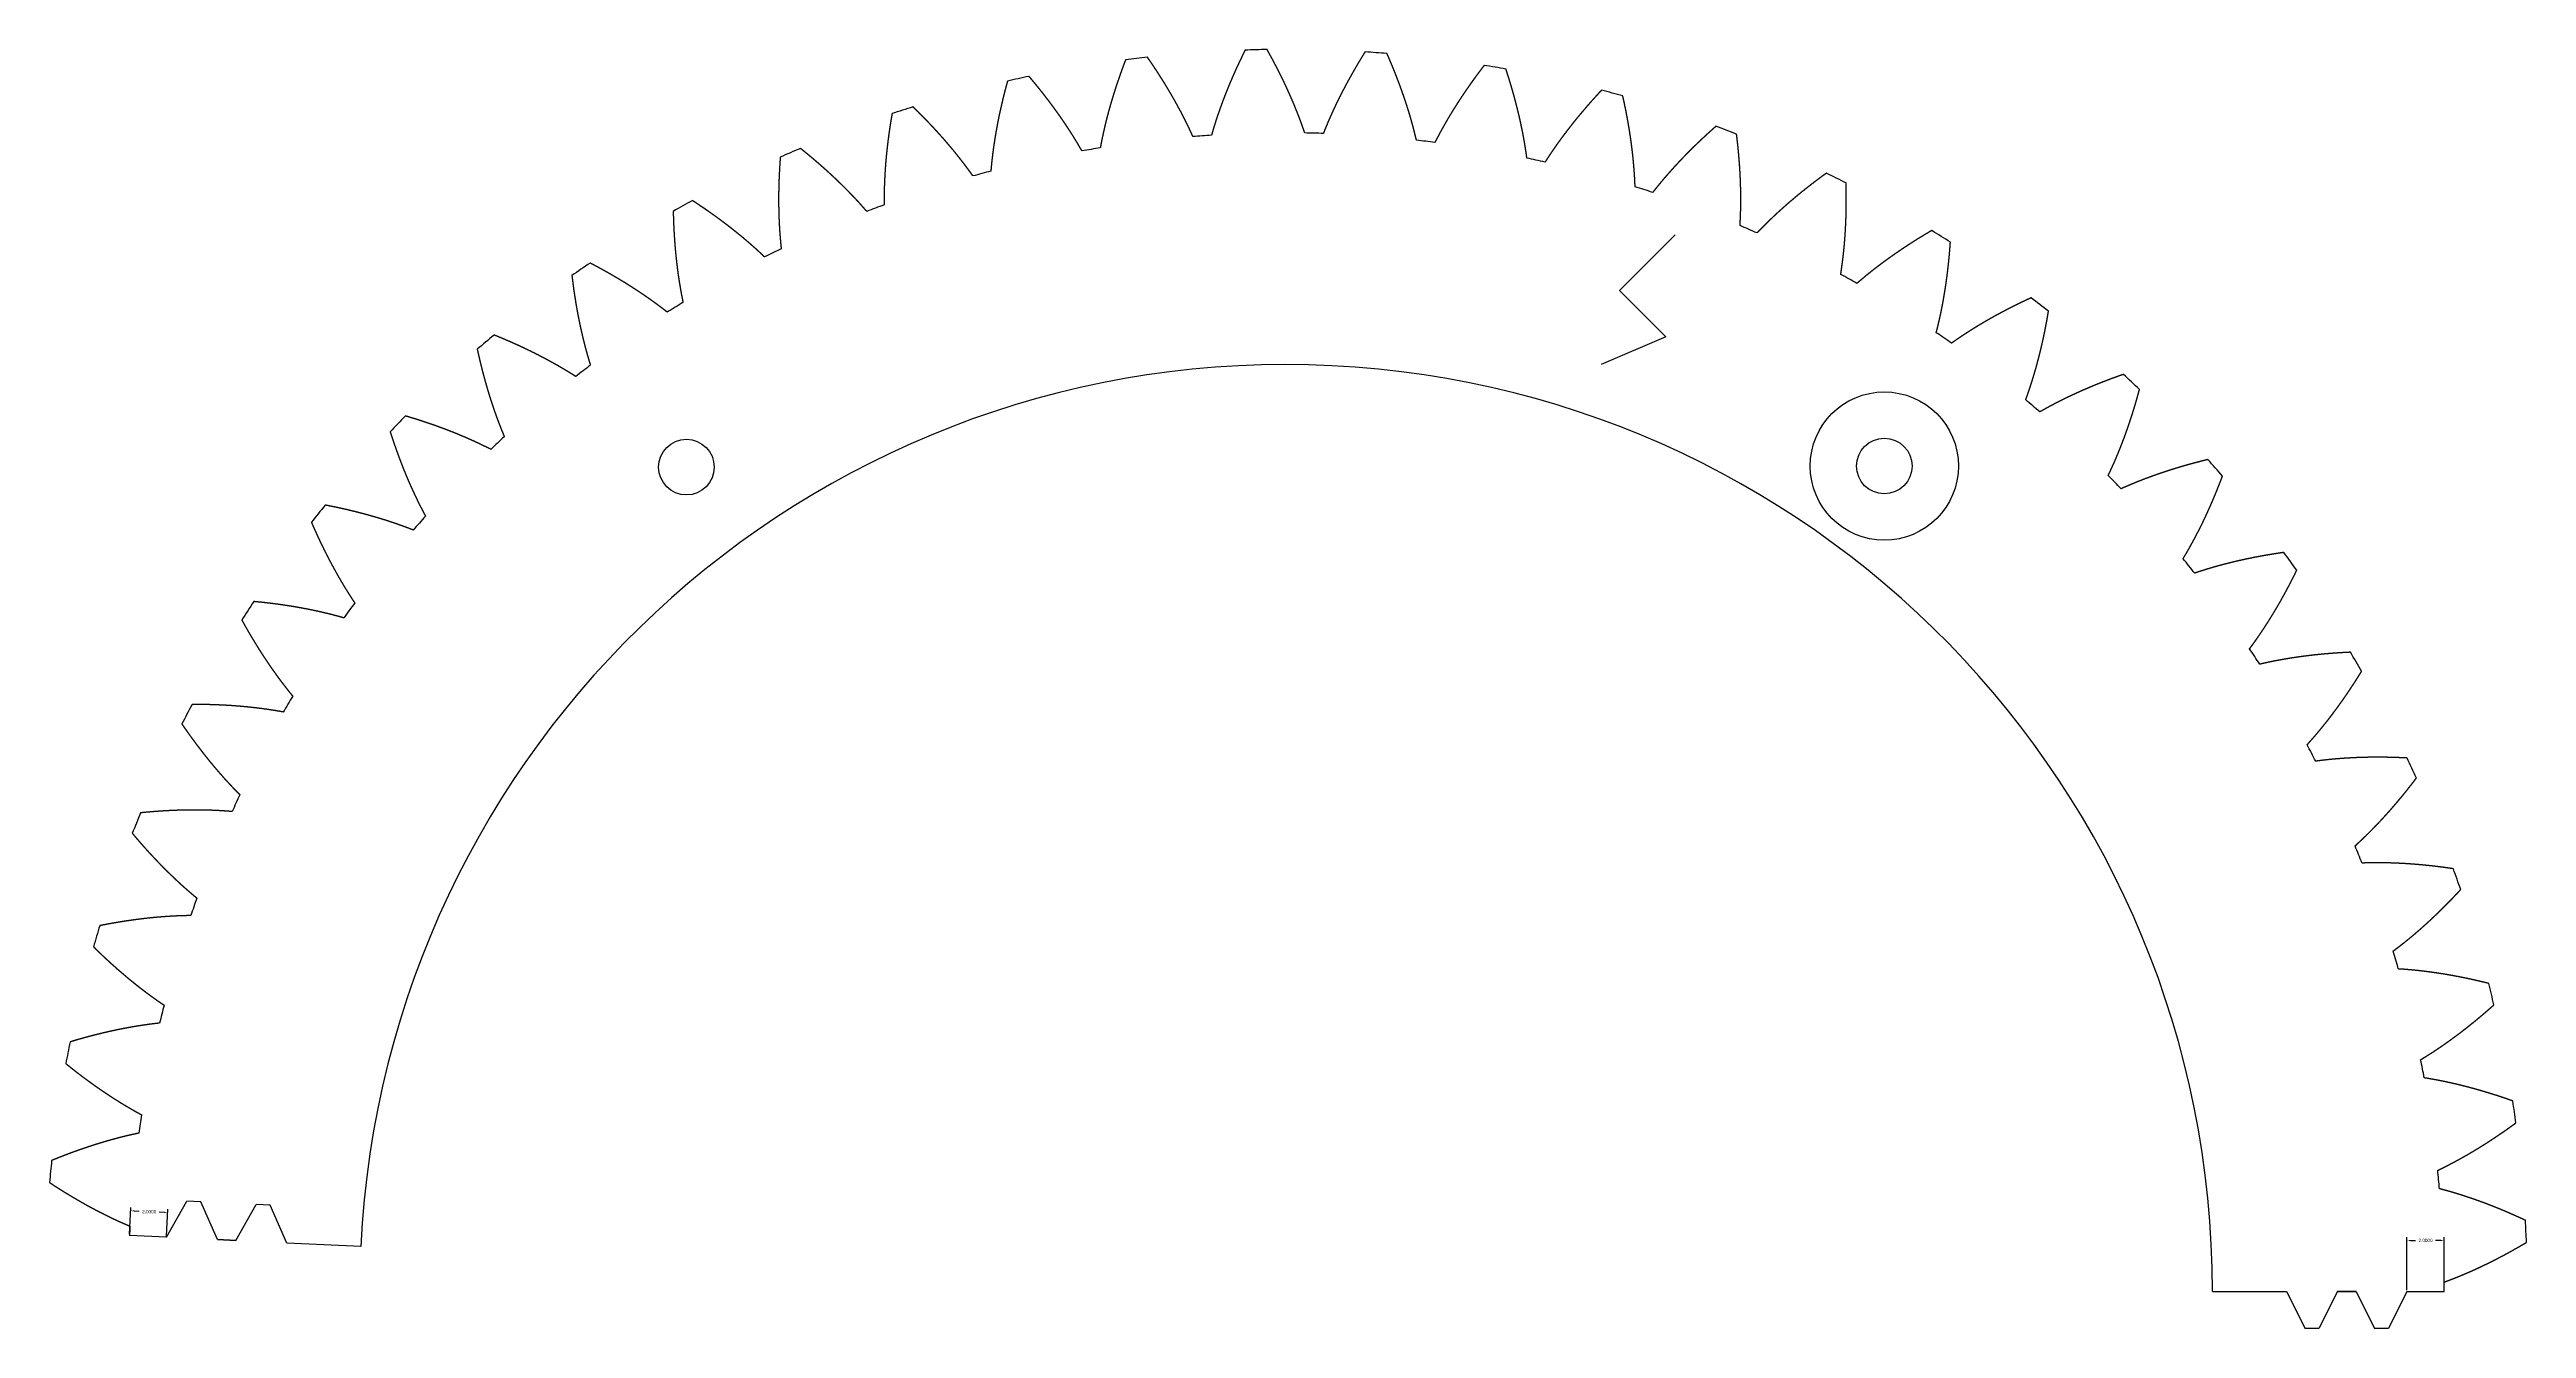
# Model space of a CAD drawing. Header units: millimetres. Extents: x -106 to 415, y -206 to 191.
# Drawn here: x -98.5 to 35.2, y -61.2 to 7.8 of the extents above; entities that cross this region are included whole.
import ezdxf

# ---------------------------------------------------------------- set-up
doc = ezdxf.new("R2010")
doc.units = ezdxf.units.MM
doc.header["$MEASUREMENT"] = 0

msp = doc.modelspace()

# ---------------------------------------------------------------- linework, layer by layer
at = {"linetype": 'Continuous'}
for p, q in [((-94.21606, -56.10515), (-94.14617, -54.66038)), ((-92.22141, -56.2642), (-91.12595, -54.31485)), ((-92.21839, -56.20177), (-92.14851, -54.75701)), ((-90.37683, -54.35108), (-91.12595, -54.31485)), ((-89.47462, -56.39706), (-90.37683, -54.35108)), ((-88.47579, -56.44537), (-87.38033, -54.49602)), ((-86.63121, -54.53226), (-87.38033, -54.49602)), ((-85.729, -56.57824), (-86.63121, -54.53226)), ((-93.97508, -54.84887), (-93.69175, -54.86257)), ((-92.33699, -54.9281), (-92.62032, -54.9144)), ((-92.22141, -56.2642), (-94.21908, -56.16757)), ((-89.47462, -56.39706), (-88.47579, -56.44537)), ((-88.47579, -56.44537), (-89.47462, -56.39706)), ((-88.47579, -56.44537), (-89.47462, -56.39706)), ((-81.73368, -56.77149), (-85.729, -56.57824)), ((28.70794, -59.12466), (28.70794, -56.26186)), ((28.88794, -56.44186), (29.17222, -56.44186)), ((30.52794, -56.44186), (30.24365, -56.44186)), ((30.70794, -59.12466), (30.70794, -56.26186)), ((18.20794, -59.18716), (22.20794, -59.18716)), ((22.20794, -59.18716), (23.20794, -61.18716)), ((24.95794, -59.18716), (23.95794, -61.18716)), ((25.95794, -59.18716), (24.95794, -59.18716)), ((24.95794, -59.18716), (25.95794, -59.18716)), ((25.95794, -59.18716), (26.95794, -61.18716)), ((28.70794, -59.18716), (27.70794, -61.18716)), ((28.70794, -59.18716), (30.70794, -59.18716)), ((23.95794, -61.18716), (23.20794, -61.18716)), ((27.70794, -61.18716), (26.95794, -61.18716))]:
    msp.add_line(p, q, dxfattribs=at)
msp.add_lwpolyline([(-10.79207, -2.18717), (-13.79207, -5.18717), (-11.29207, -7.68717), (-14.79207, -9.18717)], dxfattribs=at)
msp.add_circle((0.49655, -14.66247), 4, dxfattribs=at)
for centre in [(-64.15983, -14.71998), (0.49655, -14.66247)]:
    msp.add_circle(centre, 1.5)
for radius, start, end in [(67, 96.4146326, 97.4315214), (67, 90.8761711, 91.8930599), (67, 85.3377095, 86.3545984), (67, 79.799248, 80.8161368), (67, 101.9530941, 102.969983), (67, 74.2607864, 75.2776753), (67, 107.4915557, 108.5084445), (62.5, 93.6954393, 94.6122532), (62.5, 88.1569778, 89.0737916), (62.5, 82.6185162, 83.5353301), (67, 68.7223249, 69.7392137), (67, 113.0300172, 114.046906), (62.5, 99.2339009, 100.1507147), (62.5, 77.0800547, 77.9968686), (62.5, 104.7723624, 105.6891762), (62.5, 71.5415932, 72.458407), (67, 63.1838634, 64.2007522), (67, 118.5684787, 119.5853676), (62.5, 110.3108239, 111.2276378), (62.5, 66.0031316, 66.9199455), (67, 57.6454018, 58.6622907), (67, 124.1069403, 125.1238291), (62.5, 115.8492855, 116.7660993), (62.5, 60.4646701, 61.3814839), (62.5, 121.387747, 122.3045609), (67, 52.1069403, 53.1238291), (67, 129.6454018, 130.6622907), (62.5, 54.9262085, 55.8430224), (50, 0.0000017, 177.2307675), (62.5, 126.9262085, 127.8430224), (67, 46.5684787, 47.5853676), (67, 135.1838634, 136.2007522), (62.5, 49.387747, 50.3045609), (62.5, 132.4646701, 133.3814839), (67, 41.0300172, 42.046906), (62.5, 43.8492855, 44.7660993), (67, 140.7223249, 141.7392137), (62.5, 138.0031316, 138.9199455), (62.5, 38.3108239, 39.2276378), (67, 35.4915557, 36.5084445), (67, 146.2607864, 147.2776753), (62.5, 143.5415932, 144.458407), (62.5, 32.7723624, 33.6891762), (67, 29.9530941, 30.969983), (67, 151.799248, 152.8161368), (62.5, 149.0800547, 149.9968686), (62.5, 27.2339009, 28.1507147), (67, 24.4146326, 25.4315214), (67, 157.3377095, 158.3545984), (62.5, 154.6185162, 155.5353301), (62.5, 21.6954393, 22.6122532), (67, 18.8761711, 19.8930599), (62.5, 160.1569778, 161.0737916), (67, 162.8761711, 163.8930599), (62.5, 16.1569778, 17.0737916), (67, 13.3377095, 14.3545984), (62.5, 165.6954393, 166.6122532), (67, 168.4146326, 169.4315214), (62.5, 10.6185162, 11.5353301), (67, 7.799248, 8.8161368), (62.5, 171.2339009, 172.1507147), (67, 173.9530941, 174.969983), (62.5, 5.0800547, 5.9968686), (62.5, 176.7723624, 177.2307693), (67, 2.2607864, 3.2776753), (62.5, 0.0000001, 0.458407)]:
    msp.add_arc((-31.79206, -59.18716), radius, start, end)
for points in [[(-40.45792, 7.25005), (-40.46598, 7.22907), (-40.48206, 7.1871), (-40.50606, 7.12413), (-40.53781, 7.04015), (-40.57709, 6.93514), (-40.61596, 6.8301), (-40.65441, 6.72501), (-40.69244, 6.61989), (-40.73005, 6.51473), (-40.76724, 6.40954), (-40.804, 6.30431), (-40.84034, 6.19905), (-40.87625, 6.09375), (-40.91173, 5.98843), (-40.94677, 5.88308), (-40.98138, 5.77769), (-41.01555, 5.67229), (-41.04928, 5.56685), (-41.08256, 5.46139), (-41.1154, 5.3559), (-41.14779, 5.25039), (-41.17973, 5.14486), (-41.21121, 5.03931), (-41.24224, 4.93374), (-41.2728, 4.82815), (-41.3029, 4.72254), (-41.33254, 4.61691), (-41.3617, 4.51127), (-41.39039, 4.40561), (-41.41861, 4.29995), (-41.44634, 4.19427), (-41.47359, 4.08858), (-41.50034, 3.98288), (-41.52661, 3.87717), (-41.55238, 3.77146), (-41.57765, 3.66574), (-41.60242, 3.56002), (-41.62669, 3.45429), (-41.65044, 3.34857), (-41.67366, 3.24284), (-41.69636, 3.13712), (-41.71853, 3.03141), (-41.74016, 2.9257), (-41.76125, 2.81999), (-41.78179, 2.7143), (-41.7978, 2.62975), (-41.80956, 2.56634), (-41.8173, 2.52407), (-41.82114, 2.50293)], [(-36.81782, 3.11045), (-36.8266, 3.13005), (-36.84423, 3.16924), (-36.87082, 3.22799), (-36.9066, 3.30625), (-36.95184, 3.40396), (-36.99762, 3.50155), (-37.04391, 3.59901), (-37.09074, 3.69635), (-37.13808, 3.79356), (-37.18593, 3.89066), (-37.23429, 3.98763), (-37.28315, 4.08447), (-37.3325, 4.1812), (-37.38234, 4.27779), (-37.43266, 4.37427), (-37.48346, 4.47062), (-37.53474, 4.56684), (-37.58649, 4.66294), (-37.6387, 4.75891), (-37.69138, 4.85476), (-37.74453, 4.95047), (-37.79813, 5.04607), (-37.85218, 5.14153), (-37.90668, 5.23687), (-37.96162, 5.33208), (-38.01701, 5.42716), (-38.07284, 5.52211), (-38.1291, 5.61693), (-38.1858, 5.71162), (-38.24293, 5.80618), (-38.30049, 5.90061), (-38.35847, 5.99491), (-38.41687, 6.08908), (-38.4757, 6.18312), (-38.53493, 6.27702), (-38.59459, 6.3708), (-38.65465, 6.46444), (-38.71512, 6.55794), (-38.776, 6.65131), (-38.83729, 6.74455), (-38.89897, 6.83766), (-38.96105, 6.93062), (-39.02354, 7.02345), (-39.08641, 7.11615), (-39.14968, 7.2087), (-39.20061, 7.28264), (-39.23898, 7.33804), (-39.26463, 7.37494), (-39.27748, 7.39338)], [(-34.00535, 7.77627), (-34.0154, 7.75617), (-34.03545, 7.71595), (-34.06542, 7.65559), (-34.10513, 7.57507), (-34.15436, 7.47434), (-34.20318, 7.37353), (-34.25159, 7.27265), (-34.29959, 7.17169), (-34.34718, 7.07065), (-34.39434, 6.96954), (-34.44109, 6.86835), (-34.48742, 6.76708), (-34.53332, 6.66575), (-34.5788, 6.56434), (-34.62385, 6.46286), (-34.66847, 6.36131), (-34.71265, 6.25969), (-34.7564, 6.15801), (-34.79971, 6.05625), (-34.84257, 5.95442), (-34.885, 5.85253), (-34.92697, 5.75058), (-34.96849, 5.64856), (-35.00956, 5.54647), (-35.05018, 5.44432), (-35.09033, 5.34211), (-35.13002, 5.23984), (-35.16924, 5.13751), (-35.208, 5.03511), (-35.24628, 4.93266), (-35.28408, 4.83015), (-35.3214, 4.72758), (-35.35823, 4.62496), (-35.39458, 4.52228), (-35.43043, 4.41955), (-35.46579, 4.31677), (-35.50065, 4.21393), (-35.535, 4.11104), (-35.56884, 4.0081), (-35.60217, 3.90511), (-35.63497, 3.80207), (-35.66723, 3.69899), (-35.69896, 3.59586), (-35.73015, 3.49269), (-35.76081, 3.38947), (-35.7849, 3.30686), (-35.80273, 3.24488), (-35.8145, 3.20355), (-35.82037, 3.18289)], [(-30.78177, 3.30468), (-30.78862, 3.32503), (-30.80238, 3.36574), (-30.82318, 3.42679), (-30.85124, 3.50814), (-30.88684, 3.60975), (-30.92298, 3.7113), (-30.95966, 3.81278), (-30.99687, 3.91418), (-31.0346, 4.01551), (-31.07286, 4.11677), (-31.11164, 4.21796), (-31.15092, 4.31906), (-31.19071, 4.4201), (-31.23099, 4.52106), (-31.27177, 4.62194), (-31.31303, 4.72274), (-31.35478, 4.82346), (-31.39701, 4.9241), (-31.43972, 5.02467), (-31.48291, 5.12515), (-31.52656, 5.22555), (-31.57069, 5.32587), (-31.61527, 5.42611), (-31.66032, 5.52626), (-31.70582, 5.62633), (-31.75177, 5.72631), (-31.79817, 5.8262), (-31.84502, 5.92601), (-31.89232, 6.02573), (-31.94006, 6.12537), (-31.98823, 6.22491), (-32.03684, 6.32437), (-32.08588, 6.42374), (-32.13535, 6.52301), (-32.18525, 6.62219), (-32.23558, 6.72129), (-32.28632, 6.82029), (-32.33749, 6.91919), (-32.38907, 7.018), (-32.44107, 7.11672), (-32.49348, 7.21534), (-32.5463, 7.31387), (-32.59953, 7.41229), (-32.65317, 7.51062), (-32.70721, 7.60886), (-32.75076, 7.68737), (-32.7836, 7.7462), (-32.80558, 7.78541), (-32.81659, 7.80501)], [(-27.53211, 7.67728), (-27.54405, 7.65823), (-27.5679, 7.62014), (-27.60355, 7.56295), (-27.65084, 7.48664), (-27.70957, 7.39113), (-27.76789, 7.29551), (-27.82581, 7.19977), (-27.88333, 7.10391), (-27.94045, 7.00794), (-27.99715, 6.91185), (-28.05345, 6.81564), (-28.10934, 6.71932), (-28.16481, 6.62289), (-28.21986, 6.52635), (-28.27449, 6.42969), (-28.3287, 6.33292), (-28.38249, 6.23604), (-28.43584, 6.13905), (-28.48877, 6.04195), (-28.54126, 5.94474), (-28.59332, 5.84742), (-28.64494, 5.74999), (-28.69612, 5.65245), (-28.74685, 5.5548), (-28.79713, 5.45705), (-28.84696, 5.35919), (-28.89633, 5.26123), (-28.94525, 5.16316), (-28.99371, 5.06499), (-29.0417, 4.96671), (-29.08922, 4.86832), (-29.13626, 4.76984), (-29.18283, 4.67125), (-29.22891, 4.57256), (-29.27451, 4.47377), (-29.31963, 4.37487), (-29.36425, 4.27588), (-29.40837, 4.17679), (-29.45199, 4.07759), (-29.4951, 3.9783), (-29.53769, 3.87891), (-29.57975, 3.77942), (-29.62129, 3.67984), (-29.66229, 3.58016), (-29.70276, 3.48038), (-29.73472, 3.40048), (-29.75844, 3.34051), (-29.77415, 3.30051), (-29.78198, 3.28051)], [(-24.75515, 2.91543), (-24.76001, 2.93636), (-24.76978, 2.97821), (-24.78459, 3.04097), (-24.80466, 3.12465), (-24.83029, 3.22923), (-24.85646, 3.33379), (-24.88317, 3.43833), (-24.91042, 3.54285), (-24.9382, 3.64735), (-24.96651, 3.75183), (-24.99534, 3.85629), (-25.02468, 3.96072), (-25.05453, 4.06512), (-25.08488, 4.16949), (-25.11573, 4.27384), (-25.14707, 4.37815), (-25.17891, 4.48243), (-25.21123, 4.58668), (-25.24403, 4.6909), (-25.27732, 4.79508), (-25.31108, 4.89923), (-25.34531, 5.00333), (-25.38002, 5.10741), (-25.41519, 5.21144), (-25.45082, 5.31543), (-25.48691, 5.41938), (-25.52345, 5.52329), (-25.56045, 5.62715), (-25.5979, 5.73097), (-25.6358, 5.83475), (-25.67414, 5.93848), (-25.71292, 6.04216), (-25.75214, 6.1458), (-25.7918, 6.24938), (-25.8319, 6.35292), (-25.87242, 6.45641), (-25.91338, 6.55984), (-25.95476, 6.66322), (-25.99656, 6.76655), (-26.03879, 6.86983), (-26.08144, 6.97305), (-26.12451, 7.07621), (-26.16799, 7.17932), (-26.21188, 7.28236), (-26.25619, 7.38535), (-26.29196, 7.4677), (-26.31897, 7.52943), (-26.33706, 7.57058), (-26.34613, 7.59115)], [(-21.09865, 6.95399), (-21.11237, 6.93618), (-21.13978, 6.90056), (-21.18079, 6.84709), (-21.23523, 6.7757), (-21.30289, 6.6863), (-21.37017, 6.59676), (-21.43707, 6.50705), (-21.50357, 6.41719), (-21.56968, 6.32718), (-21.6354, 6.23701), (-21.70072, 6.14669), (-21.76563, 6.05621), (-21.83015, 5.96559), (-21.89427, 5.87481), (-21.95797, 5.78387), (-22.02127, 5.69279), (-22.08415, 5.60155), (-22.14662, 5.51016), (-22.20867, 5.41862), (-22.27031, 5.32693), (-22.33151, 5.23509), (-22.39229, 5.1431), (-22.45264, 5.05095), (-22.51256, 4.95866), (-22.57204, 4.86622), (-22.63109, 4.77362), (-22.68969, 4.68088), (-22.74784, 4.58799), (-22.80555, 4.49495), (-22.8628, 4.40176), (-22.91959, 4.30843), (-22.97592, 4.21494), (-23.03178, 4.12131), (-23.08718, 4.02753), (-23.1421, 3.9336), (-23.19655, 3.83952), (-23.25052, 3.74529), (-23.304, 3.65092), (-23.35699, 3.5564), (-23.40948, 3.46173), (-23.46146, 3.36692), (-23.51293, 3.27195), (-23.56388, 3.17684), (-23.61431, 3.08158), (-23.66423, 2.98618), (-23.70374, 2.90973), (-23.73314, 2.85234), (-23.75264, 2.81404), (-23.76237, 2.79489)], [(-18.79424, 1.94636), (-18.79705, 1.96765), (-18.80274, 2.01025), (-18.81142, 2.07415), (-18.82333, 2.15937), (-18.83874, 2.26594), (-18.8547, 2.37254), (-18.87119, 2.47917), (-18.88823, 2.58583), (-18.90579, 2.69253), (-18.92389, 2.79925), (-18.9425, 2.906), (-18.96163, 3.01277), (-18.98126, 3.11957), (-19.0014, 3.22638), (-19.02203, 3.33322), (-19.04316, 3.44007), (-19.06478, 3.54694), (-19.08689, 3.65382), (-19.10948, 3.76072), (-19.13255, 3.86762), (-19.15611, 3.97454), (-19.18013, 4.08147), (-19.20463, 4.1884), (-19.22959, 4.29534), (-19.25502, 4.40229), (-19.28091, 4.50924), (-19.30726, 4.61619), (-19.33406, 4.72314), (-19.36131, 4.83009), (-19.38902, 4.93704), (-19.41717, 5.04398), (-19.44576, 5.15093), (-19.4748, 5.25786), (-19.50428, 5.36479), (-19.53419, 5.47172), (-19.56454, 5.57863), (-19.59532, 5.68554), (-19.62653, 5.79243), (-19.65817, 5.89931), (-19.69023, 6.00618), (-19.72272, 6.11303), (-19.75563, 6.21987), (-19.78895, 6.32669), (-19.8227, 6.43349), (-19.85686, 6.54028), (-19.88452, 6.62569), (-19.90545, 6.68975), (-19.91948, 6.73244), (-19.92652, 6.75379)], [(-46.82958, 6.10352), (-46.83558, 6.08186), (-46.84753, 6.03853), (-46.86534, 5.97355), (-46.88884, 5.8869), (-46.9178, 5.77858), (-46.94635, 5.67028), (-46.97448, 5.56197), (-47.00218, 5.45367), (-47.02947, 5.34537), (-47.05633, 5.23708), (-47.08277, 5.12879), (-47.10878, 5.02051), (-47.13436, 4.91225), (-47.15951, 4.80399), (-47.18422, 4.69575), (-47.20849, 4.58752), (-47.23233, 4.4793), (-47.25573, 4.3711), (-47.27868, 4.26292), (-47.30118, 4.15476), (-47.32324, 4.04662), (-47.34484, 3.9385), (-47.36599, 3.8304), (-47.38668, 3.72232), (-47.40691, 3.61428), (-47.42668, 3.50625), (-47.44598, 3.39826), (-47.46481, 3.2903), (-47.48317, 3.18237), (-47.50106, 3.07447), (-47.51846, 2.96661), (-47.53538, 2.85878), (-47.55181, 2.75099), (-47.56775, 2.64325), (-47.5832, 2.53554), (-47.59815, 2.42787), (-47.6126, 2.32026), (-47.62655, 2.21268), (-47.63998, 2.10516), (-47.6529, 1.99769), (-47.66529, 1.89027), (-47.67715, 1.7829), (-47.68847, 1.6756), (-47.69926, 1.56836), (-47.70951, 1.46117), (-47.71728, 1.37547), (-47.72287, 1.31122), (-47.72649, 1.2684), (-47.72827, 1.247)], [(-42.80694, 2.33456), (-42.81758, 2.35323), (-42.8389, 2.39053), (-42.87105, 2.44644), (-42.91421, 2.52089), (-42.96867, 2.61377), (-43.02365, 2.70648), (-43.07914, 2.79902), (-43.13513, 2.89139), (-43.19164, 2.98358), (-43.24864, 3.0756), (-43.30613, 3.16745), (-43.36411, 3.25913), (-43.42257, 3.35064), (-43.4815, 3.44198), (-43.54089, 3.53314), (-43.60075, 3.62414), (-43.66108, 3.71496), (-43.72186, 3.80562), (-43.78309, 3.8961), (-43.84478, 3.98642), (-43.90691, 4.07656), (-43.96949, 4.16653), (-44.0325, 4.25634), (-44.09595, 4.34597), (-44.15983, 4.43543), (-44.22413, 4.52472), (-44.28886, 4.61384), (-44.35402, 4.70279), (-44.41959, 4.79156), (-44.48558, 4.88017), (-44.55198, 4.96861), (-44.61879, 5.05687), (-44.68601, 5.14496), (-44.75364, 5.23288), (-44.82166, 5.32063), (-44.89009, 5.40821), (-44.95891, 5.49561), (-45.02812, 5.58285), (-45.09773, 5.66991), (-45.16772, 5.7568), (-45.23811, 5.84351), (-45.30887, 5.93005), (-45.38002, 6.01642), (-45.45155, 6.10261), (-45.52346, 6.18863), (-45.58128, 6.25731), (-45.62482, 6.30874), (-45.65392, 6.34299), (-45.66849, 6.36011)], [(-14.76503, 5.61315), (-14.78041, 5.59676), (-14.81113, 5.56395), (-14.8571, 5.51468), (-14.91818, 5.44888), (-14.99415, 5.36643), (-15.06976, 5.2838), (-15.145, 5.20097), (-15.21987, 5.11795), (-15.29436, 5.03473), (-15.36847, 4.95133), (-15.4422, 4.86773), (-15.51555, 4.78395), (-15.58851, 4.69997), (-15.66109, 4.6158), (-15.73327, 4.53144), (-15.80506, 4.44689), (-15.87646, 4.36214), (-15.94746, 4.27721), (-16.01806, 4.19209), (-16.08825, 4.10677), (-16.15803, 4.02127), (-16.22741, 3.93557), (-16.29637, 3.84968), (-16.36492, 3.7636), (-16.43304, 3.67733), (-16.50075, 3.59087), (-16.56802, 3.50422), (-16.63487, 3.41737), (-16.70129, 3.33034), (-16.76727, 3.24311), (-16.8328, 3.15569), (-16.89789, 3.06808), (-16.96253, 2.98027), (-17.02672, 2.89227), (-17.09045, 2.80408), (-17.15372, 2.7157), (-17.21653, 2.62712), (-17.27887, 2.53835), (-17.34074, 2.44939), (-17.40212, 2.36023), (-17.46301, 2.27087), (-17.52341, 2.18132), (-17.5833, 2.09157), (-17.64269, 2.00162), (-17.70158, 1.91148), (-17.74829, 1.83921), (-17.78309, 1.78492), (-17.8062, 1.74868), (-17.81772, 1.73056)], [(-53.06084, 4.34739), (-53.06472, 4.32525), (-53.07243, 4.28097), (-53.08389, 4.21457), (-53.09892, 4.12606), (-53.11729, 4.01546), (-53.13525, 3.9049), (-53.15279, 3.79438), (-53.16992, 3.68391), (-53.18662, 3.57349), (-53.20291, 3.46311), (-53.21877, 3.35277), (-53.23421, 3.24249), (-53.24922, 3.13226), (-53.2638, 3.02208), (-53.27795, 2.91196), (-53.29167, 2.80189), (-53.30495, 2.69188), (-53.31779, 2.58193), (-53.3302, 2.47204), (-53.34216, 2.36221), (-53.35367, 2.25244), (-53.36474, 2.14274), (-53.37536, 2.03311), (-53.38552, 1.92354), (-53.39523, 1.81404), (-53.40448, 1.70462), (-53.41327, 1.59527), (-53.42159, 1.48599), (-53.42945, 1.37679), (-53.43684, 1.26767), (-53.44375, 1.15863), (-53.45018, 1.04968), (-53.45613, 0.94081), (-53.4616, 0.83202), (-53.46658, 0.72333), (-53.47107, 0.61473), (-53.47507, 0.50621), (-53.47856, 0.3978), (-53.48156, 0.28948), (-53.48404, 0.18126), (-53.48601, 0.07315), (-53.48745, -0.03486), (-53.48837, -0.14275), (-53.48875, -0.25054), (-53.48861, -0.35821), (-53.48807, -0.44426), (-53.48744, -0.50875), (-53.4869, -0.55172), (-53.48661, -0.5732)], [(-48.69322, 0.98427), (-48.70561, 1.00182), (-48.73044, 1.03689), (-48.76783, 1.08944), (-48.81797, 1.15937), (-48.88114, 1.24656), (-48.94481, 1.33354), (-49.00897, 1.42029), (-49.07362, 1.50682), (-49.13876, 1.59313), (-49.20438, 1.67922), (-49.27047, 1.76509), (-49.33703, 1.85075), (-49.40404, 1.93618), (-49.47151, 2.02141), (-49.53943, 2.10642), (-49.60779, 2.19121), (-49.6766, 2.27579), (-49.74585, 2.36015), (-49.81553, 2.44431), (-49.88564, 2.52825), (-49.95619, 2.61197), (-50.02715, 2.69548), (-50.09854, 2.77879), (-50.17034, 2.86187), (-50.24255, 2.94475), (-50.31518, 3.02742), (-50.38821, 3.10988), (-50.46164, 3.19212), (-50.53548, 3.27416), (-50.60971, 3.35598), (-50.68434, 3.43759), (-50.75936, 3.519), (-50.83476, 3.60019), (-50.91056, 3.68117), (-50.98673, 3.76195), (-51.06329, 3.84251), (-51.14023, 3.92287), (-51.21754, 4.00301), (-51.29522, 4.08295), (-51.37328, 4.16268), (-51.4517, 4.24219), (-51.53049, 4.3215), (-51.60964, 4.4006), (-51.68915, 4.47948), (-51.76903, 4.55816), (-51.83321, 4.62094), (-51.88151, 4.66793), (-51.91378, 4.69921), (-51.92993, 4.71485)], [(-12.95468, 0.40649), (-12.95543, 0.42796), (-12.95697, 0.4709), (-12.95945, 0.53535), (-12.96307, 0.62132), (-12.96813, 0.72888), (-12.97373, 0.83652), (-12.97985, 0.94424), (-12.98651, 1.05205), (-12.9937, 1.15995), (-13.00141, 1.26792), (-13.00963, 1.37596), (-13.01836, 1.48409), (-13.0276, 1.59228), (-13.03733, 1.70054), (-13.04756, 1.80886), (-13.05827, 1.91726), (-13.06948, 2.02571), (-13.08117, 2.13423), (-13.09334, 2.24281), (-13.10599, 2.35144), (-13.11911, 2.46014), (-13.13271, 2.56888), (-13.14677, 2.67768), (-13.1613, 2.78653), (-13.17628, 2.89543), (-13.19173, 3.00438), (-13.20763, 3.11337), (-13.22398, 3.22241), (-13.24079, 3.33149), (-13.25804, 3.44062), (-13.27574, 3.54978), (-13.29388, 3.65898), (-13.31246, 3.76822), (-13.33148, 3.8775), (-13.35093, 3.98681), (-13.37082, 4.09615), (-13.39114, 4.20553), (-13.41189, 4.31494), (-13.43306, 4.42437), (-13.45466, 4.53384), (-13.47668, 4.64333), (-13.49913, 4.75284), (-13.52199, 4.86238), (-13.54527, 4.97194), (-13.56896, 5.08153), (-13.58825, 5.16921), (-13.6029, 5.23498), (-13.61275, 5.27884), (-13.61769, 5.30076)], [(-8.59038, 3.66729), (-8.60727, 3.65246), (-8.64102, 3.62277), (-8.69153, 3.57817), (-8.75867, 3.51857), (-8.84225, 3.44384), (-8.92548, 3.36889), (-9.00836, 3.29371), (-9.09089, 3.2183), (-9.17307, 3.14266), (-9.25488, 3.0668), (-9.33634, 2.99071), (-9.41743, 2.91439), (-9.49816, 2.83785), (-9.57852, 2.76108), (-9.65851, 2.68408), (-9.73813, 2.60685), (-9.81737, 2.5294), (-9.89623, 2.45171), (-9.97472, 2.3738), (-10.05281, 2.29566), (-10.13053, 2.21729), (-10.20785, 2.13868), (-10.28478, 2.05985), (-10.36131, 1.98079), (-10.43745, 1.9015), (-10.51318, 1.82198), (-10.58851, 1.74222), (-10.66342, 1.66223), (-10.73793, 1.58201), (-10.81202, 1.50156), (-10.88568, 1.42087), (-10.95893, 1.33995), (-11.03174, 1.2588), (-11.10412, 1.1774), (-11.17607, 1.09578), (-11.24757, 1.01391), (-11.31864, 0.93181), (-11.38925, 0.84947), (-11.45942, 0.76689), (-11.52912, 0.68407), (-11.59835, 0.60101), (-11.6671, 0.51771), (-11.73538, 0.43415), (-11.80318, 0.35036), (-11.87049, 0.26632), (-11.92395, 0.19889), (-11.96384, 0.14821), (-11.99033, 0.11438), (-12.00355, 0.09745)], [(-7.29101, -1.68978), (-7.28968, -1.66834), (-7.28707, -1.62545), (-7.28332, -1.56107), (-7.27862, -1.47514), (-7.27328, -1.3676), (-7.26846, -1.25993), (-7.26416, -1.15211), (-7.26038, -1.04416), (-7.25712, -0.93608), (-7.25437, -0.82787), (-7.25213, -0.71953), (-7.25039, -0.61107), (-7.24914, -0.5025), (-7.24838, -0.3938), (-7.2481, -0.28499), (-7.2483, -0.17607), (-7.24899, -0.06704), (-7.25015, 0.0421), (-7.25179, 0.15134), (-7.25389, 0.26069), (-7.25646, 0.37014), (-7.2595, 0.47969), (-7.26299, 0.58934), (-7.26695, 0.69909), (-7.27135, 0.80892), (-7.27621, 0.91885), (-7.28152, 1.02887), (-7.28727, 1.13898), (-7.29347, 1.24918), (-7.30011, 1.35946), (-7.30719, 1.46982), (-7.31471, 1.58026), (-7.32266, 1.69079), (-7.33104, 1.80139), (-7.33986, 1.91207), (-7.3491, 2.02282), (-7.35877, 2.13365), (-7.36886, 2.24454), (-7.37937, 2.35551), (-7.3903, 2.46655), (-7.40166, 2.57766), (-7.41343, 2.68883), (-7.42561, 2.80006), (-7.43821, 2.91136), (-7.45121, 3.02271), (-7.46195, 3.11185), (-7.47018, 3.17873), (-7.47575, 3.22333), (-7.47855, 3.24563)], [(-59.09352, 1.99806), (-59.09524, 1.97564), (-59.09865, 1.93083), (-59.10364, 1.86363), (-59.11005, 1.77408), (-59.11767, 1.66222), (-59.12487, 1.55045), (-59.13167, 1.43875), (-59.13805, 1.32715), (-59.14402, 1.21562), (-59.14958, 1.10419), (-59.15472, 0.99284), (-59.15944, 0.88158), (-59.16374, 0.77042), (-59.16762, 0.65935), (-59.17108, 0.54837), (-59.17411, 0.4375), (-59.17671, 0.32672), (-59.17888, 0.21604), (-59.18062, 0.10546), (-59.18192, -0.00501), (-59.18279, -0.11537), (-59.18322, -0.22563), (-59.18321, -0.33578), (-59.18275, -0.44582), (-59.18184, -0.55574), (-59.18049, -0.66554), (-59.17868, -0.77523), (-59.17642, -0.8848), (-59.1737, -0.99425), (-59.17052, -1.10357), (-59.16688, -1.21277), (-59.16277, -1.32184), (-59.15818, -1.43078), (-59.15312, -1.53958), (-59.14759, -1.64825), (-59.14158, -1.75678), (-59.13508, -1.86517), (-59.1281, -1.97342), (-59.12063, -2.08152), (-59.11265, -2.18947), (-59.10418, -2.29727), (-59.09519, -2.40491), (-59.08569, -2.51239), (-59.07567, -2.61971), (-59.06514, -2.72687), (-59.0563, -2.81246), (-59.04944, -2.87659), (-59.04476, -2.9193), (-59.0424, -2.94066)], [(-54.4217, -0.92783), (-54.43573, -0.91156), (-54.46382, -0.87904), (-54.50611, -0.83035), (-54.56277, -0.76559), (-54.63406, -0.6849), (-54.70583, -0.60448), (-54.77806, -0.52432), (-54.85076, -0.44443), (-54.92392, -0.36481), (-54.99754, -0.28546), (-55.07161, -0.20637), (-55.14613, -0.12754), (-55.22107, -0.04896), (-55.29645, 0.02935), (-55.37226, 0.10741), (-55.44849, 0.18521), (-55.52514, 0.26275), (-55.6022, 0.34004), (-55.67968, 0.41707), (-55.75757, 0.49385), (-55.83587, 0.57038), (-55.91456, 0.64665), (-55.99365, 0.72268), (-56.07314, 0.79845), (-56.15301, 0.87397), (-56.23328, 0.94924), (-56.31393, 1.02426), (-56.39496, 1.09904), (-56.47636, 1.17356), (-56.55815, 1.24784), (-56.6403, 1.32187), (-56.72283, 1.39565), (-56.80572, 1.46919), (-56.88897, 1.54248), (-56.97259, 1.61553), (-57.05657, 1.68833), (-57.1409, 1.76088), (-57.22558, 1.83319), (-57.31062, 1.90526), (-57.39601, 1.97708), (-57.48174, 2.04865), (-57.56781, 2.11999), (-57.65423, 2.19107), (-57.74099, 2.26192), (-57.82808, 2.33252), (-57.89802, 2.38881), (-57.95063, 2.43092), (-57.98577, 2.45894), (-58.00335, 2.47294)], [(-2.63237, 1.13458), (-2.65061, 1.12145), (-2.68706, 1.09515), (-2.74164, 1.05564), (-2.81422, 1.00279), (-2.90463, 0.93648), (-2.9947, 0.86991), (-3.08445, 0.80308), (-3.17388, 0.73599), (-3.26296, 0.66864), (-3.35172, 0.60103), (-3.44014, 0.53315), (-3.52822, 0.46502), (-3.61596, 0.39662), (-3.70335, 0.32797), (-3.7904, 0.25905), (-3.8771, 0.18986), (-3.96345, 0.12042), (-4.04944, 0.05071), (-4.13508, -0.01927), (-4.22035, -0.08951), (-4.30527, -0.16001), (-4.38981, -0.23078), (-4.47399, -0.30182), (-4.5578, -0.37313), (-4.64123, -0.4447), (-4.72429, -0.51655), (-4.80696, -0.58866), (-4.88925, -0.66104), (-4.97115, -0.7337), (-5.05265, -0.80662), (-5.13376, -0.87982), (-5.21447, -0.9533), (-5.29478, -1.02705), (-5.37468, -1.10107), (-5.45417, -1.17538), (-5.53324, -1.24996), (-5.6119, -1.32482), (-5.69013, -1.39996), (-5.76794, -1.47538), (-5.8453, -1.55108), (-5.92223, -1.62708), (-5.9987, -1.70336), (-6.07473, -1.77993), (-6.15029, -1.85679), (-6.2254, -1.93394), (-6.28512, -1.99589), (-6.32971, -2.04248), (-6.35935, -2.0736), (-6.37414, -2.08918)], [(-1.85609, -4.32289), (-1.8527, -4.30168), (-1.84596, -4.25924), (-1.83601, -4.19552), (-1.82305, -4.11045), (-1.80735, -4.00393), (-1.79216, -3.89722), (-1.77747, -3.79032), (-1.7633, -3.68324), (-1.74962, -3.57598), (-1.73644, -3.46854), (-1.72375, -3.36093), (-1.71155, -3.25314), (-1.69983, -3.14519), (-1.68858, -3.03708), (-1.6778, -2.9288), (-1.66749, -2.82037), (-1.65765, -2.71178), (-1.64827, -2.60304), (-1.63936, -2.49415), (-1.6309, -2.38511), (-1.6229, -2.27592), (-1.61534, -2.16659), (-1.60824, -2.05711), (-1.60158, -1.9475), (-1.59537, -1.83775), (-1.58959, -1.72786), (-1.58426, -1.61784), (-1.57936, -1.5077), (-1.57489, -1.39742), (-1.57086, -1.28701), (-1.56725, -1.17648), (-1.56408, -1.06583), (-1.56132, -0.95505), (-1.55899, -0.84416), (-1.55708, -0.73315), (-1.55559, -0.62202), (-1.55452, -0.51078), (-1.55386, -0.39942), (-1.55361, -0.28795), (-1.55378, -0.17638), (-1.55435, -0.0647), (-1.55534, 0.04709), (-1.55673, 0.15898), (-1.55853, 0.27097), (-1.56073, 0.38307), (-1.56281, 0.47282), (-1.56454, 0.54018), (-1.56578, 0.58511), (-1.56642, 0.60758)], [(-64.87129, -0.92255), (-64.87084, -0.94502), (-64.86991, -0.98996), (-64.86839, -1.05733), (-64.86613, -1.14708), (-64.86291, -1.25915), (-64.8593, -1.3711), (-64.85528, -1.48292), (-64.85086, -1.59463), (-64.84604, -1.7062), (-64.84082, -1.81766), (-64.83519, -1.92898), (-64.82915, -2.04017), (-64.8227, -2.15123), (-64.81584, -2.26216), (-64.80857, -2.37295), (-64.80089, -2.4836), (-64.79278, -2.59412), (-64.78426, -2.70449), (-64.77532, -2.81471), (-64.76596, -2.9248), (-64.75617, -3.03473), (-64.74596, -3.14451), (-64.73531, -3.25415), (-64.72423, -3.36362), (-64.71273, -3.47295), (-64.70078, -3.58211), (-64.6884, -3.69111), (-64.67557, -3.79995), (-64.6623, -3.90863), (-64.64858, -4.01713), (-64.63442, -4.12547), (-64.6198, -4.23363), (-64.60472, -4.34162), (-64.58919, -4.44942), (-64.57319, -4.55705), (-64.55673, -4.66449), (-64.53981, -4.77175), (-64.52241, -4.87882), (-64.50454, -4.9857), (-64.48618, -5.09237), (-64.46734, -5.19885), (-64.44801, -5.30512), (-64.42817, -5.41118), (-64.40785, -5.51703), (-64.38702, -5.62268), (-64.36996, -5.70702), (-64.35694, -5.77018), (-64.34817, -5.81225), (-64.34375, -5.83327)], [(-59.93889, -3.38388), (-59.95442, -3.36904), (-59.98553, -3.33939), (-60.03231, -3.295), (-60.09496, -3.23601), (-60.17371, -3.16258), (-60.2529, -3.08946), (-60.33253, -3.01665), (-60.4126, -2.94415), (-60.49311, -2.87197), (-60.57405, -2.80009), (-60.6554, -2.72851), (-60.73718, -2.65724), (-60.81936, -2.58627), (-60.90194, -2.51559), (-60.98493, -2.44522), (-61.06831, -2.37514), (-61.15209, -2.30536), (-61.23625, -2.23587), (-61.3208, -2.16667), (-61.40574, -2.09777), (-61.49105, -2.02915), (-61.57674, -1.96083), (-61.6628, -1.8928), (-61.74923, -1.82505), (-61.83602, -1.75759), (-61.92318, -1.69042), (-62.01069, -1.62353), (-62.09856, -1.55692), (-62.18678, -1.4906), (-62.27535, -1.42456), (-62.36427, -1.35881), (-62.45353, -1.29333), (-62.54313, -1.22814), (-62.63307, -1.16323), (-62.72335, -1.0986), (-62.81395, -1.03424), (-62.9049, -0.97016), (-62.99616, -0.90636), (-63.08776, -0.84284), (-63.17968, -0.7796), (-63.27192, -0.71663), (-63.36447, -0.65394), (-63.45735, -0.59152), (-63.55054, -0.52938), (-63.64404, -0.46751), (-63.71909, -0.41824), (-63.77551, -0.3814), (-63.81319, -0.3569), (-63.83205, -0.34466)], [(3.05339, -1.96134), (3.03397, -1.97265), (2.99515, -1.9953), (2.93701, -2.02937), (2.85966, -2.07496), (2.76328, -2.13224), (2.6672, -2.1898), (2.57142, -2.24766), (2.47594, -2.30581), (2.38077, -2.36425), (2.2859, -2.42298), (2.19135, -2.482), (2.0971, -2.54131), (2.00317, -2.60092), (1.90956, -2.66082), (1.81626, -2.72102), (1.72329, -2.78151), (1.63064, -2.8423), (1.53832, -2.90339), (1.44633, -2.96477), (1.35468, -3.02645), (1.26336, -3.08843), (1.17237, -3.15071), (1.08173, -3.21329), (0.99143, -3.27618), (0.90148, -3.33937), (0.81188, -3.40286), (0.72264, -3.46666), (0.63375, -3.53076), (0.54522, -3.59517), (0.45705, -3.65989), (0.36926, -3.72492), (0.28183, -3.79026), (0.19478, -3.85592), (0.10811, -3.92189), (0.02182, -3.98817), (-0.06408, -4.05477), (-0.1496, -4.12169), (-0.23472, -4.18893), (-0.31944, -4.25649), (-0.40375, -4.32437), (-0.48765, -4.39259), (-0.57113, -4.46113), (-0.65419, -4.53001), (-0.73682, -4.59922), (-0.81902, -4.66876), (-0.88445, -4.72465), (-0.93332, -4.76673), (-0.96582, -4.79484), (-0.98205, -4.80892)], [(3.29933, -7.46826), (3.30475, -7.44747), (3.31555, -7.40588), (3.3316, -7.34342), (3.35271, -7.26), (3.37862, -7.15549), (3.40404, -7.05074), (3.42897, -6.94576), (3.45342, -6.84055), (3.47738, -6.73511), (3.50087, -6.62944), (3.52389, -6.52355), (3.54643, -6.41745), (3.56852, -6.31113), (3.59015, -6.20461), (3.61133, -6.09788), (3.63206, -5.99095), (3.65233, -5.88382), (3.67216, -5.77649), (3.69154, -5.66897), (3.71049, -5.56125), (3.72899, -5.45335), (3.74706, -5.34525), (3.7647, -5.23697), (3.7819, -5.12852), (3.79868, -5.01988), (3.81503, -4.91106), (3.83096, -4.80207), (3.84647, -4.69291), (3.86156, -4.58358), (3.87623, -4.47408), (3.89048, -4.36441), (3.90433, -4.25458), (3.91776, -4.14459), (3.93078, -4.03444), (3.9434, -3.92413), (3.9556, -3.81366), (3.96741, -3.70304), (3.97881, -3.59227), (3.98982, -3.48135), (4.00042, -3.37028), (4.01062, -3.25906), (4.02043, -3.1477), (4.02985, -3.0362), (4.03887, -2.92456), (4.0475, -2.81277), (4.05409, -2.72324), (4.05886, -2.65602), (4.06196, -2.61118), (4.0635, -2.58876)], [(-65.19329, -6.36095), (-65.21018, -6.34768), (-65.244, -6.32117), (-65.29485, -6.28151), (-65.3629, -6.22883), (-65.44837, -6.16335), (-65.53424, -6.09821), (-65.62053, -6.03343), (-65.70723, -5.969), (-65.79432, -5.90492), (-65.88182, -5.84118), (-65.96971, -5.7778), (-66.05797, -5.71475), (-66.14662, -5.65204), (-66.23564, -5.58967), (-66.32503, -5.52763), (-66.41479, -5.46592), (-66.50491, -5.40455), (-66.59539, -5.34351), (-66.68622, -5.2828), (-66.77741, -5.22241), (-66.86895, -5.16235), (-66.96083, -5.10262), (-67.05306, -5.04321), (-67.14562, -4.98412), (-67.23852, -4.92535), (-67.33175, -4.8669), (-67.42531, -4.80877), (-67.5192, -4.75096), (-67.61341, -4.69346), (-67.70794, -4.63628), (-67.80278, -4.57942), (-67.89795, -4.52286), (-67.99342, -4.46662), (-68.08921, -4.41069), (-68.1853, -4.35507), (-68.2817, -4.29976), (-68.3784, -4.24476), (-68.4754, -4.19007), (-68.5727, -4.13568), (-68.67029, -4.08161), (-68.76818, -4.02783), (-68.86635, -3.97437), (-68.96482, -3.92121), (-69.06357, -3.86835), (-69.1626, -3.8158), (-69.24206, -3.77399), (-69.30178, -3.74278), (-69.34165, -3.72203), (-69.36159, -3.71167)], [(-70.34021, -4.38715), (-70.33759, -4.40948), (-70.33233, -4.45412), (-70.32432, -4.52102), (-70.31341, -4.61014), (-70.29939, -4.72137), (-70.28498, -4.83245), (-70.27019, -4.94337), (-70.25501, -5.05412), (-70.23945, -5.16472), (-70.22349, -5.27514), (-70.20714, -5.3854), (-70.1904, -5.4955), (-70.17326, -5.60542), (-70.15573, -5.71516), (-70.1378, -5.82473), (-70.11947, -5.93413), (-70.10074, -6.04334), (-70.08161, -6.15238), (-70.06207, -6.26123), (-70.04213, -6.36989), (-70.02177, -6.47837), (-70.00101, -6.58665), (-69.97983, -6.69474), (-69.95824, -6.80264), (-69.93624, -6.91034), (-69.91381, -7.01784), (-69.89096, -7.12514), (-69.86769, -7.23224), (-69.844, -7.33912), (-69.81987, -7.4458), (-69.79532, -7.55226), (-69.77033, -7.65851), (-69.7449, -7.76453), (-69.71903, -7.87034), (-69.69272, -7.97592), (-69.66597, -8.08127), (-69.63877, -8.18639), (-69.61112, -8.29129), (-69.58302, -8.39594), (-69.55445, -8.50035), (-69.52542, -8.60451), (-69.49592, -8.70842), (-69.46595, -8.81207), (-69.4355, -8.91546), (-69.40457, -9.0186), (-69.37945, -9.1009), (-69.3604, -9.16252), (-69.3476, -9.20354), (-69.34118, -9.22404)], [(8.41381, -5.59156), (8.39338, -5.60094), (8.35256, -5.61975), (8.2914, -5.64804), (8.21002, -5.68596), (8.10856, -5.73366), (8.00737, -5.78169), (7.90645, -5.83003), (7.80581, -5.87869), (7.70544, -5.92767), (7.60535, -5.97697), (7.50554, -6.02659), (7.40601, -6.07653), (7.30676, -6.1268), (7.2078, -6.17739), (7.10914, -6.2283), (7.01076, -6.27953), (6.91268, -6.3311), (6.81489, -6.38298), (6.71741, -6.4352), (6.62023, -6.48775), (6.52335, -6.54063), (6.42678, -6.59384), (6.33052, -6.64738), (6.23458, -6.70126), (6.13895, -6.75547), (6.04364, -6.81001), (5.94865, -6.8649), (5.85399, -6.92013), (5.75966, -6.97569), (5.66566, -7.0316), (5.57199, -7.08785), (5.47867, -7.14445), (5.38569, -7.2014), (5.29306, -7.2587), (5.20077, -7.31634), (5.10884, -7.37434), (5.01727, -7.43269), (4.92606, -7.4914), (4.83521, -7.55047), (4.74474, -7.6099), (4.65465, -7.6697), (4.56494, -7.72987), (4.47563, -7.7904), (4.3867, -7.85132), (4.29817, -7.9126), (4.22765, -7.96192), (4.17495, -7.99908), (4.13988, -8.02393), (4.12237, -8.03637)], [(8.1271, -11.09651), (8.1345, -11.07634), (8.14927, -11.03599), (8.17127, -10.97537), (8.20034, -10.89437), (8.23621, -10.79285), (8.27162, -10.69105), (8.30657, -10.58896), (8.34106, -10.4866), (8.37509, -10.38397), (8.40866, -10.28106), (8.44179, -10.17789), (8.47447, -10.07445), (8.50672, -9.97077), (8.53853, -9.86683), (8.56991, -9.76264), (8.60086, -9.65821), (8.63138, -9.55354), (8.66147, -9.44862), (8.69114, -9.34347), (8.72039, -9.23809), (8.74923, -9.13247), (8.77764, -9.02663), (8.80565, -8.92056), (8.83324, -8.81426), (8.86043, -8.70775), (8.8872, -8.60102), (8.91358, -8.49408), (8.93955, -8.38692), (8.96512, -8.27956), (8.99029, -8.17198), (9.01506, -8.06421), (9.03944, -7.95622), (9.06343, -7.84804), (9.08702, -7.73966), (9.11022, -7.63108), (9.13304, -7.52231), (9.15546, -7.41335), (9.1775, -7.30419), (9.19916, -7.19485), (9.22043, -7.08532), (9.24132, -6.97561), (9.26184, -6.86572), (9.28197, -6.75565), (9.30172, -6.6454), (9.3211, -6.53497), (9.3363, -6.44648), (9.34754, -6.38004), (9.35495, -6.33571), (9.35864, -6.31354)], [(-70.13582, -9.83125), (-70.15391, -9.81967), (-70.19014, -9.79654), (-70.24458, -9.76197), (-70.31739, -9.71612), (-70.40878, -9.65918), (-70.50055, -9.60264), (-70.59268, -9.54649), (-70.68519, -9.49072), (-70.77807, -9.43535), (-70.87131, -9.38036), (-70.9649, -9.32575), (-71.05884, -9.27151), (-71.15313, -9.21765), (-71.24775, -9.16417), (-71.34271, -9.11104), (-71.438, -9.05829), (-71.53363, -9.0059), (-71.62958, -8.95388), (-71.72585, -8.90221), (-71.82244, -8.85091), (-71.91935, -8.79997), (-72.01656, -8.74938), (-72.11409, -8.69915), (-72.21193, -8.64927), (-72.31006, -8.59974), (-72.4085, -8.55056), (-72.50723, -8.50174), (-72.60626, -8.45325), (-72.70558, -8.40512), (-72.80519, -8.35733), (-72.90508, -8.30988), (-73.00526, -8.26278), (-73.10572, -8.21601), (-73.20645, -8.16959), (-73.30746, -8.1235), (-73.40875, -8.07776), (-73.51031, -8.03235), (-73.61213, -7.98727), (-73.71423, -7.94253), (-73.81658, -7.89812), (-73.9192, -7.85405), (-74.02208, -7.81031), (-74.12522, -7.7669), (-74.22861, -7.72382), (-74.33225, -7.68107), (-74.41537, -7.64713), (-74.47782, -7.62182), (-74.51951, -7.60502), (-74.54036, -7.59663)], [(-75.44921, -8.36341), (-75.44446, -8.38538), (-75.43491, -8.4293), (-75.42048, -8.49512), (-75.40102, -8.58277), (-75.37633, -8.69213), (-75.35127, -8.8013), (-75.32584, -8.91027), (-75.30005, -9.01905), (-75.27388, -9.12762), (-75.24734, -9.23599), (-75.22042, -9.34416), (-75.19313, -9.45212), (-75.16547, -9.55988), (-75.13743, -9.66742), (-75.10901, -9.77475), (-75.0802, -9.88186), (-75.05102, -9.98876), (-75.02145, -10.09544), (-74.9915, -10.20189), (-74.96116, -10.30812), (-74.93044, -10.41413), (-74.89932, -10.5199), (-74.86781, -10.62545), (-74.83591, -10.73076), (-74.80361, -10.83583), (-74.77091, -10.94067), (-74.73781, -11.04526), (-74.70432, -11.14961), (-74.67042, -11.25371), (-74.63611, -11.35756), (-74.60139, -11.46115), (-74.56626, -11.56449), (-74.53072, -11.66757), (-74.49476, -11.77038), (-74.45839, -11.87293), (-74.42159, -11.97521), (-74.38437, -12.07722), (-74.34673, -12.17895), (-74.30866, -12.2804), (-74.27015, -12.38157), (-74.2312, -12.48244), (-74.19181, -12.58302), (-74.15197, -12.68329), (-74.11168, -12.78327), (-74.07095, -12.88294), (-74.038, -12.96243), (-74.01309, -13.02192), (-73.9964, -13.06151), (-73.98803, -13.0813)], [(13.39883, -9.72219), (13.3776, -9.72956), (13.33515, -9.74433), (13.27155, -9.76659), (13.18689, -9.79648), (13.0813, -9.83417), (12.97595, -9.8722), (12.87083, -9.91058), (12.76596, -9.9493), (12.66133, -9.98836), (12.55695, -10.02777), (12.45281, -10.06753), (12.34893, -10.10763), (12.2453, -10.14808), (12.14192, -10.18888), (12.0388, -10.23003), (11.93594, -10.27154), (11.83334, -10.31339), (11.731, -10.3556), (11.62893, -10.39817), (11.52713, -10.44109), (11.4256, -10.48437), (11.32435, -10.52801), (11.22337, -10.57201), (11.12267, -10.61638), (11.02226, -10.66111), (10.92213, -10.7062), (10.82229, -10.75166), (10.72274, -10.79749), (10.62348, -10.8437), (10.52453, -10.89027), (10.42587, -10.93722), (10.32752, -10.98455), (10.22948, -11.03226), (10.13175, -11.08035), (10.03433, -11.12882), (9.93724, -11.17767), (9.84046, -11.22692), (9.744, -11.27655), (9.64788, -11.32657), (9.5521, -11.37699), (9.45665, -11.42782), (9.36156, -11.47904), (9.26682, -11.53068), (9.17243, -11.58272), (9.07839, -11.63518), (9.00345, -11.67746), (8.9474, -11.70936), (8.91011, -11.73071), (8.89148, -11.7414)], [(12.58216, -15.17377), (12.59148, -15.15441), (12.61006, -15.11567), (12.63782, -15.05746), (12.67457, -14.97965), (12.72007, -14.88206), (12.76514, -14.78415), (12.80978, -14.68591), (12.85398, -14.58736), (12.89776, -14.48849), (12.94111, -14.3893), (12.98404, -14.28981), (13.02655, -14.19001), (13.06866, -14.08992), (13.11035, -13.98954), (13.15164, -13.88887), (13.19252, -13.78791), (13.233, -13.68667), (13.27308, -13.58515), (13.31276, -13.48335), (13.35205, -13.38128), (13.39094, -13.27894), (13.42944, -13.17633), (13.46755, -13.07346), (13.50527, -12.97033), (13.54261, -12.86694), (13.57956, -12.76329), (13.61614, -12.65939), (13.65233, -12.55525), (13.68814, -12.45085), (13.72358, -12.34621), (13.75864, -12.24132), (13.79332, -12.1362), (13.82764, -12.03083), (13.86158, -11.92524), (13.89515, -11.81941), (13.92836, -11.71334), (13.9612, -11.60705), (13.99367, -11.50054), (14.02578, -11.3938), (14.05752, -11.28683), (14.08891, -11.17965), (14.11993, -11.07225), (14.15059, -10.96463), (14.18089, -10.8568), (14.21084, -10.74876), (14.23451, -10.66216), (14.25211, -10.59711), (14.26376, -10.5537), (14.26958, -10.53199)], [(-74.72035, -13.76237), (-74.73948, -13.75259), (-74.77776, -13.73307), (-74.83529, -13.70391), (-74.91219, -13.6653), (-75.00864, -13.61745), (-75.10544, -13.57003), (-75.20256, -13.52303), (-75.30002, -13.47645), (-75.39781, -13.4303), (-75.49592, -13.38457), (-75.59435, -13.33924), (-75.69308, -13.29433), (-75.79213, -13.24982), (-75.89147, -13.20571), (-75.99112, -13.16201), (-76.09106, -13.1187), (-76.19129, -13.07578), (-76.29181, -13.03326), (-76.39262, -12.99113), (-76.49371, -12.94939), (-76.59508, -12.90804), (-76.69673, -12.86707), (-76.79865, -12.82648), (-76.90084, -12.78628), (-77.0033, -12.74645), (-77.10602, -12.70701), (-77.20901, -12.66793), (-77.31225, -12.62924), (-77.41575, -12.59091), (-77.51951, -12.55296), (-77.62351, -12.51537), (-77.72777, -12.47816), (-77.83227, -12.44131), (-77.93702, -12.40482), (-78.04201, -12.3687), (-78.14724, -12.33294), (-78.2527, -12.29755), (-78.3584, -12.26251), (-78.46434, -12.22783), (-78.5705, -12.19351), (-78.6769, -12.15955), (-78.78352, -12.12594), (-78.89036, -12.09269), (-78.99743, -12.05979), (-79.10471, -12.02724), (-79.19072, -12.00148), (-79.25532, -11.98232), (-79.29844, -11.96961), (-79.32, -11.96328)], [(-80.15061, -12.8142), (-80.14375, -12.83561), (-80.13001, -12.8784), (-80.10929, -12.94252), (-80.08146, -13.02788), (-80.04633, -13.13435), (-80.01085, -13.24059), (-79.97503, -13.3466), (-79.93886, -13.45238), (-79.90233, -13.55792), (-79.86546, -13.66322), (-79.82823, -13.76829), (-79.79065, -13.87311), (-79.75271, -13.97769), (-79.71442, -14.08202), (-79.67577, -14.18611), (-79.63677, -14.28994), (-79.5974, -14.39353), (-79.55768, -14.49685), (-79.51759, -14.59992), (-79.47714, -14.70273), (-79.43633, -14.80527), (-79.39515, -14.90755), (-79.3536, -15.00956), (-79.31168, -15.1113), (-79.26939, -15.21277), (-79.22673, -15.31396), (-79.18369, -15.41487), (-79.14028, -15.5155), (-79.09649, -15.61584), (-79.05232, -15.71589), (-79.00776, -15.81565), (-78.96283, -15.91512), (-78.9175, -16.01428), (-78.87179, -16.11315), (-78.82569, -16.21171), (-78.77919, -16.30996), (-78.7323, -16.4079), (-78.68502, -16.50552), (-78.63733, -16.60282), (-78.58924, -16.6998), (-78.54073, -16.79644), (-78.49182, -16.89275), (-78.44249, -16.98871), (-78.39274, -17.08433), (-78.34258, -17.1796), (-78.30211, -17.25555), (-78.27158, -17.31235), (-78.25114, -17.35015), (-78.2409, -17.36903)], [(17.96192, -14.31466), (17.94008, -14.31995), (17.8964, -14.33055), (17.83095, -14.34657), (17.7438, -14.36814), (17.63506, -14.39547), (17.52653, -14.42316), (17.41821, -14.45121), (17.31009, -14.47963), (17.20218, -14.50841), (17.09448, -14.53756), (16.98699, -14.56708), (16.87972, -14.59697), (16.77267, -14.62723), (16.66583, -14.65787), (16.55922, -14.68887), (16.45284, -14.72025), (16.34668, -14.75201), (16.24074, -14.78415), (16.13504, -14.81666), (16.02957, -14.84956), (15.92434, -14.88284), (15.81935, -14.9165), (15.7146, -14.95056), (15.61009, -14.98499), (15.50583, -15.01982), (15.40181, -15.05504), (15.29805, -15.09066), (15.19454, -15.12667), (15.09129, -15.16307), (14.9883, -15.19988), (14.88557, -15.23709), (14.78312, -15.2747), (14.68093, -15.31273), (14.57901, -15.35116), (14.47737, -15.39), (14.37601, -15.42926), (14.27493, -15.46893), (14.17414, -15.50902), (14.07364, -15.54953), (13.97343, -15.59048), (13.87353, -15.63185), (13.77394, -15.67366), (13.67465, -15.71591), (13.57568, -15.7586), (13.47702, -15.80173), (13.39835, -15.83659), (13.33948, -15.86293), (13.3003, -15.88058), (13.28073, -15.88942)], [(16.62291, -19.66197), (16.63405, -19.6436), (16.65629, -19.60683), (16.68953, -19.55157), (16.73362, -19.47767), (16.78833, -19.38493), (16.84264, -19.29183), (16.89655, -19.19836), (16.95006, -19.10453), (17.00317, -19.01034), (17.0559, -18.91581), (17.10823, -18.82092), (17.16018, -18.7257), (17.21174, -18.63014), (17.26293, -18.53425), (17.31374, -18.43803), (17.36418, -18.34149), (17.41424, -18.24463), (17.46393, -18.14745), (17.51325, -18.04996), (17.5622, -17.95216), (17.61079, -17.85405), (17.65901, -17.75563), (17.70687, -17.65692), (17.75438, -17.55791), (17.80152, -17.45861), (17.8483, -17.35901), (17.89473, -17.25913), (17.94081, -17.15896), (17.98653, -17.0585), (18.0319, -16.95777), (18.07692, -16.85676), (18.12159, -16.75547), (18.16591, -16.65391), (18.20989, -16.55208), (18.25352, -16.44999), (18.2968, -16.34763), (18.33975, -16.245), (18.38235, -16.14212), (18.42461, -16.03897), (18.46653, -15.93557), (18.50811, -15.83192), (18.54935, -15.72801), (18.59026, -15.62386), (18.63083, -15.51946), (18.67106, -15.41481), (18.70298, -15.33089), (18.72677, -15.26785), (18.74257, -15.22577), (18.75045, -15.20472)], [(-78.90407, -18.1176), (-78.92405, -18.10971), (-78.96404, -18.09398), (-79.02411, -18.07052), (-79.10438, -18.0395), (-79.205, -18.00119), (-79.30592, -17.96333), (-79.40713, -17.92592), (-79.50863, -17.88897), (-79.61042, -17.85247), (-79.71248, -17.81642), (-79.81482, -17.78081), (-79.91743, -17.74563), (-80.02031, -17.71089), (-80.12345, -17.67658), (-80.22685, -17.64269), (-80.3305, -17.60923), (-80.43441, -17.57619), (-80.53856, -17.54357), (-80.64297, -17.51136), (-80.74762, -17.47958), (-80.8525, -17.4482), (-80.95763, -17.41723), (-81.06299, -17.38668), (-81.16859, -17.35652), (-81.27441, -17.32677), (-81.38046, -17.29742), (-81.48674, -17.26847), (-81.59323, -17.23992), (-81.69995, -17.21176), (-81.80689, -17.184), (-81.91403, -17.15663), (-82.0214, -17.12965), (-82.12897, -17.10306), (-82.23675, -17.07685), (-82.34473, -17.05103), (-82.45292, -17.0256), (-82.56131, -17.00054), (-82.6699, -16.97587), (-82.77868, -16.95158), (-82.88767, -16.92766), (-82.99684, -16.90413), (-83.10621, -16.88097), (-83.21576, -16.85818), (-83.3255, -16.83577), (-83.43543, -16.81373), (-83.52352, -16.79639), (-83.58967, -16.78355), (-83.63381, -16.77507), (-83.65589, -16.77085)], [(-84.40049, -17.69796), (-84.3916, -17.71861), (-84.37379, -17.75987), (-84.34698, -17.82169), (-84.31104, -17.90397), (-84.2658, -18.00655), (-84.22023, -18.10887), (-84.17435, -18.21093), (-84.12813, -18.31272), (-84.08159, -18.41424), (-84.03472, -18.5155), (-83.98753, -18.61648), (-83.94001, -18.71719), (-83.89216, -18.81762), (-83.84397, -18.91777), (-83.79546, -19.01764), (-83.74662, -19.11722), (-83.69744, -19.21652), (-83.64793, -19.31553), (-83.59808, -19.41425), (-83.5479, -19.51267), (-83.49738, -19.6108), (-83.44652, -19.70863), (-83.39531, -19.80615), (-83.34377, -19.90337), (-83.29189, -20.00028), (-83.23966, -20.09688), (-83.18708, -20.19317), (-83.13416, -20.28913), (-83.08089, -20.38478), (-83.02727, -20.4801), (-82.9733, -20.5751), (-82.91897, -20.66976), (-82.86429, -20.76409), (-82.80925, -20.85808), (-82.75385, -20.95173), (-82.69809, -21.04504), (-82.64196, -21.13799), (-82.58547, -21.2306), (-82.52862, -21.32284), (-82.47139, -21.41473), (-82.41379, -21.50624), (-82.35581, -21.59737), (-82.29744, -21.68812), (-82.2387, -21.77849), (-82.17957, -21.86848), (-82.13197, -21.94017), (-82.0961, -21.99376), (-82.0721, -22.02941), (-82.06009, -22.04722)], [(22.06047, -19.32609), (22.03822, -19.32925), (21.99372, -19.33559), (21.92703, -19.34521), (21.8382, -19.35828), (21.72734, -19.37498), (21.61664, -19.39206), (21.50612, -19.40953), (21.39576, -19.42738), (21.28558, -19.44561), (21.17557, -19.46424), (21.06573, -19.48324), (20.95608, -19.50264), (20.8466, -19.52243), (20.73731, -19.54261), (20.62821, -19.56318), (20.51929, -19.58415), (20.41056, -19.60551), (20.30202, -19.62727), (20.19367, -19.64943), (20.08552, -19.672), (19.97757, -19.69497), (19.86982, -19.71834), (19.76227, -19.74212), (19.65492, -19.76631), (19.54778, -19.79092), (19.44086, -19.81593), (19.33414, -19.84137), (19.22764, -19.86722), (19.12136, -19.89349), (19.0153, -19.92018), (18.90946, -19.94731), (18.80385, -19.97486), (18.69847, -20.00284), (18.59332, -20.03126), (18.4884, -20.06011), (18.38373, -20.0894), (18.27929, -20.11913), (18.1751, -20.1493), (18.07116, -20.17993), (17.96747, -20.21101), (17.86404, -20.24255), (17.76088, -20.27455), (17.65798, -20.30702), (17.55535, -20.33996), (17.45299, -20.37337), (17.37132, -20.40047), (17.31018, -20.42101), (17.26948, -20.43479), (17.24914, -20.4417)], [(20.21162, -24.51921), (20.22448, -24.502), (20.25017, -24.46755), (20.28859, -24.41575), (20.3396, -24.34645), (20.40301, -24.25943), (20.46605, -24.172), (20.52873, -24.08417), (20.59104, -23.99595), (20.653, -23.90732), (20.7146, -23.81832), (20.77585, -23.72892), (20.83674, -23.63916), (20.89729, -23.54902), (20.95749, -23.45852), (21.01735, -23.36765), (21.07687, -23.27643), (21.13605, -23.18486), (21.19489, -23.09293), (21.25339, -23.00065), (21.31155, -22.90803), (21.36938, -22.81507), (21.42688, -22.72177), (21.48404, -22.62814), (21.54088, -22.53417), (21.59738, -22.43988), (21.65356, -22.34527), (21.70941, -22.25033), (21.76494, -22.15507), (21.82014, -22.0595), (21.87503, -21.96362), (21.92958, -21.86742), (21.98382, -21.77092), (22.03774, -21.67411), (22.09134, -21.577), (22.14462, -21.4796), (22.19758, -21.38189), (22.25023, -21.28389), (22.30256, -21.18559), (22.35458, -21.08701), (22.40628, -20.98814), (22.45768, -20.88898), (22.50875, -20.78954), (22.55952, -20.68982), (22.60997, -20.58982), (22.66012, -20.48955), (22.69999, -20.40911), (22.72976, -20.34865), (22.74954, -20.30829), (22.75941, -20.2881)], [(-82.64792, -22.8563), (-82.66857, -22.85037), (-82.70989, -22.83857), (-82.77194, -22.82101), (-82.85483, -22.79789), (-82.95868, -22.76947), (-83.06278, -22.74152), (-83.16713, -22.71406), (-83.27172, -22.68708), (-83.37655, -22.66057), (-83.48162, -22.63454), (-83.58692, -22.60897), (-83.69245, -22.58387), (-83.7982, -22.55922), (-83.90417, -22.53502), (-84.01036, -22.51127), (-84.11675, -22.48797), (-84.22336, -22.46511), (-84.33018, -22.44269), (-84.43721, -22.42071), (-84.54444, -22.39917), (-84.65186, -22.37807), (-84.75949, -22.35739), (-84.86731, -22.33715), (-84.97532, -22.31732), (-85.08352, -22.29793), (-85.19191, -22.27895), (-85.30048, -22.26039), (-85.40924, -22.24225), (-85.51817, -22.22452), (-85.62729, -22.20721), (-85.73658, -22.19031), (-85.84604, -22.17382), (-85.95568, -22.15773), (-86.06548, -22.14205), (-86.17545, -22.12677), (-86.28559, -22.1119), (-86.39589, -22.09742), (-86.50636, -22.08335), (-86.61698, -22.06967), (-86.72776, -22.05638), (-86.8387, -22.04349), (-86.94979, -22.031), (-87.06103, -22.01889), (-87.17242, -22.00718), (-87.28397, -21.99585), (-87.37332, -21.98709), (-87.4404, -21.9807), (-87.48515, -21.97651), (-87.50753, -21.97444)], [(-88.15918, -22.96909), (-88.14834, -22.98878), (-88.12663, -23.02814), (-88.09398, -23.08708), (-88.05027, -23.16551), (-87.99533, -23.26324), (-87.94011, -23.36069), (-87.88458, -23.45784), (-87.82876, -23.55469), (-87.77264, -23.65125), (-87.71622, -23.74751), (-87.6595, -23.84347), (-87.60248, -23.93912), (-87.54516, -24.03446), (-87.48753, -24.12949), (-87.42961, -24.22421), (-87.37138, -24.31862), (-87.31285, -24.41271), (-87.25401, -24.50648), (-87.19487, -24.59992), (-87.13542, -24.69305), (-87.07567, -24.78584), (-87.0156, -24.8783), (-86.95523, -24.97043), (-86.89454, -25.06222), (-86.83355, -25.15367), (-86.77224, -25.24478), (-86.71062, -25.33554), (-86.64868, -25.42595), (-86.58643, -25.51601), (-86.52386, -25.60571), (-86.46097, -25.69506), (-86.39776, -25.78404), (-86.33422, -25.87265), (-86.27037, -25.96088), (-86.20619, -26.04875), (-86.14168, -26.13624), (-86.07685, -26.22334), (-86.01169, -26.31006), (-85.9462, -26.39639), (-85.88037, -26.48232), (-85.8142, -26.56785), (-85.74769, -26.65296), (-85.68085, -26.73766), (-85.61365, -26.82193), (-85.54612, -26.9058), (-85.49182, -26.97255), (-85.45094, -27.02243), (-85.42362, -27.0556), (-85.40994, -27.07216)], [(25.65622, -24.7097), (25.63376, -24.71069), (25.58886, -24.71271), (25.52155, -24.71585), (25.43188, -24.72028), (25.31992, -24.72621), (25.20809, -24.73253), (25.0964, -24.73924), (24.98483, -24.74636), (24.8734, -24.75387), (24.76211, -24.76179), (24.65095, -24.77011), (24.53994, -24.77883), (24.42907, -24.78796), (24.31834, -24.7975), (24.20776, -24.80744), (24.09732, -24.8178), (23.98704, -24.82857), (23.8769, -24.83976), (23.76692, -24.85136), (23.6571, -24.86338), (23.54744, -24.87582), (23.43793, -24.88869), (23.32859, -24.90198), (23.21941, -24.91569), (23.1104, -24.92984), (23.00155, -24.94442), (22.89288, -24.95944), (22.78438, -24.97489), (22.67606, -24.99078), (22.56792, -25.00711), (22.45996, -25.02389), (22.35218, -25.04112), (22.24459, -25.0588), (22.13719, -25.07694), (22.02998, -25.09553), (21.92297, -25.11458), (21.81615, -25.13409), (21.70953, -25.15407), (21.60312, -25.17452), (21.49692, -25.19545), (21.39093, -25.21686), (21.28515, -25.23876), (21.1796, -25.26115), (21.07427, -25.28403), (20.96917, -25.3074), (20.88526, -25.32649), (20.82243, -25.34103), (20.78059, -25.35082), (20.75968, -25.35574)], [(23.31479, -29.70013), (23.32925, -29.68424), (23.35814, -29.65243), (23.40138, -29.60459), (23.45885, -29.54053), (23.53035, -29.46003), (23.60154, -29.3791), (23.6724, -29.29773), (23.74294, -29.21593), (23.81316, -29.1337), (23.88307, -29.05105), (23.95265, -28.96799), (24.02193, -28.88452), (24.09089, -28.80065), (24.15955, -28.71638), (24.2279, -28.63172), (24.29595, -28.54667), (24.36369, -28.46123), (24.43112, -28.37541), (24.49825, -28.28921), (24.56509, -28.20263), (24.63162, -28.11569), (24.69785, -28.02837), (24.76378, -27.94069), (24.82942, -27.85265), (24.89476, -27.76425), (24.95981, -27.6755), (25.02457, -27.5864), (25.08903, -27.49695), (25.1532, -27.40715), (25.21708, -27.31701), (25.28066, -27.22653), (25.34396, -27.13571), (25.40697, -27.04456), (25.46969, -26.95308), (25.53213, -26.86127), (25.59427, -26.76913), (25.65613, -26.67667), (25.71771, -26.58388), (25.779, -26.49078), (25.84, -26.39736), (25.90072, -26.30363), (25.96116, -26.20958), (26.02132, -26.11523), (26.08119, -26.02056), (26.14078, -25.92559), (26.18822, -25.84938), (26.22368, -25.79208), (26.24727, -25.75382), (26.25905, -25.73467)], [(-85.91694, -27.9342), (-85.93806, -27.9303), (-85.98033, -27.92254), (-86.04379, -27.91105), (-86.12852, -27.89604), (-86.23463, -27.87777), (-86.34095, -27.86), (-86.44746, -27.84274), (-86.55416, -27.82598), (-86.66106, -27.80972), (-86.76815, -27.79394), (-86.87543, -27.77866), (-86.98289, -27.76385), (-87.09052, -27.74953), (-87.19833, -27.73567), (-87.30632, -27.72228), (-87.41447, -27.70935), (-87.52279, -27.69689), (-87.63127, -27.68489), (-87.73991, -27.67334), (-87.84872, -27.66225), (-87.95768, -27.65161), (-88.0668, -27.64142), (-88.17607, -27.63168), (-88.28549, -27.62237), (-88.39506, -27.61351), (-88.50477, -27.60508), (-88.61463, -27.59709), (-88.72463, -27.58953), (-88.83477, -27.5824), (-88.94504, -27.5757), (-89.05546, -27.56942), (-89.166, -27.56357), (-89.27668, -27.55814), (-89.38748, -27.55313), (-89.49842, -27.54854), (-89.60948, -27.54436), (-89.72066, -27.5406), (-89.83197, -27.53725), (-89.94339, -27.53431), (-90.05494, -27.53178), (-90.1666, -27.52966), (-90.27838, -27.52794), (-90.39027, -27.52663), (-90.50227, -27.52572), (-90.61439, -27.52521), (-90.70417, -27.52512), (-90.77155, -27.52523), (-90.8165, -27.52539), (-90.83898, -27.52548)], [(-91.39158, -28.57838), (-91.37889, -28.59694), (-91.35349, -28.63401), (-91.3153, -28.68953), (-91.26422, -28.76337), (-91.20012, -28.85535), (-91.13574, -28.94701), (-91.0711, -29.03835), (-91.00619, -29.12936), (-90.94101, -29.22005), (-90.87556, -29.31042), (-90.80985, -29.40045), (-90.74386, -29.49015), (-90.6776, -29.57952), (-90.61108, -29.66854), (-90.54428, -29.75723), (-90.47722, -29.84558), (-90.40988, -29.93358), (-90.34226, -30.02123), (-90.27438, -30.10853), (-90.20622, -30.19548), (-90.13779, -30.28207), (-90.06908, -30.36831), (-90.0001, -30.45418), (-89.93084, -30.53968), (-89.8613, -30.62482), (-89.79148, -30.70958), (-89.72139, -30.79398), (-89.65102, -30.87799), (-89.58036, -30.96162), (-89.50943, -31.04487), (-89.43821, -31.12772), (-89.3667, -31.21018), (-89.29492, -31.29225), (-89.22284, -31.37391), (-89.15048, -31.45517), (-89.07783, -31.53603), (-89.0049, -31.61647), (-88.93167, -31.6965), (-88.85815, -31.7761), (-88.78434, -31.85527), (-88.71022, -31.93401), (-88.63581, -32.01231), (-88.5611, -32.09016), (-88.48609, -32.16756), (-88.41078, -32.24451), (-88.35029, -32.30571), (-88.30478, -32.35142), (-88.27439, -32.38179), (-88.25918, -32.39696)], [(28.71558, -30.41521), (28.69314, -30.41403), (28.64825, -30.4117), (28.58095, -30.40834), (28.49127, -30.40409), (28.37926, -30.39918), (28.26735, -30.39468), (28.15552, -30.39059), (28.04379, -30.3869), (27.93216, -30.38363), (27.82062, -30.38076), (27.70918, -30.37832), (27.59784, -30.37628), (27.48661, -30.37467), (27.37547, -30.37348), (27.26445, -30.3727), (27.15353, -30.37235), (27.04272, -30.37243), (26.93202, -30.37293), (26.82144, -30.37386), (26.71097, -30.37523), (26.60061, -30.37703), (26.49038, -30.37927), (26.38026, -30.38194), (26.27027, -30.38506), (26.1604, -30.38862), (26.05066, -30.39263), (25.94104, -30.39708), (25.83156, -30.40199), (25.72221, -30.40735), (25.613, -30.41317), (25.50392, -30.41946), (25.39498, -30.4262), (25.28619, -30.43342), (25.17754, -30.4411), (25.06904, -30.44926), (24.96068, -30.45789), (24.85248, -30.46701), (24.74443, -30.4766), (24.63654, -30.48669), (24.52882, -30.49726), (24.42125, -30.50834), (24.31386, -30.51993), (24.20664, -30.53203), (24.0996, -30.54464), (23.99273, -30.55776), (23.90737, -30.56866), (23.84343, -30.57707), (23.80084, -30.58277), (23.77955, -30.58565)], [(25.90344, -35.15636), (25.91937, -35.14195), (25.95119, -35.11307), (25.99885, -35.06963), (26.06223, -35.01142), (26.14117, -34.93819), (26.21983, -34.86451), (26.29822, -34.79036), (26.37633, -34.71575), (26.45416, -34.64068), (26.53171, -34.56516), (26.60899, -34.48921), (26.686, -34.41281), (26.76273, -34.33599), (26.8392, -34.25874), (26.91541, -34.18107), (26.99134, -34.10298), (27.06701, -34.02448), (27.14241, -33.94557), (27.21755, -33.86625), (27.29243, -33.78653), (27.36704, -33.70641), (27.44139, -33.62589), (27.51548, -33.54499), (27.58931, -33.46369), (27.66288, -33.38202), (27.73619, -33.29996), (27.80924, -33.21752), (27.88203, -33.13471), (27.95457, -33.05152), (28.02685, -32.96797), (28.09887, -32.88405), (28.17064, -32.79976), (28.24215, -32.71512), (28.31341, -32.63012), (28.38441, -32.54476), (28.45516, -32.45905), (28.52566, -32.37299), (28.5959, -32.28658), (28.66589, -32.19983), (28.73563, -32.11273), (28.80511, -32.0253), (28.87434, -31.93752), (28.94332, -31.84941), (29.01205, -31.76097), (29.08053, -31.6722), (29.13511, -31.60091), (29.17594, -31.5473), (29.2031, -31.5115), (29.21667, -31.49358)], [(-88.68061, -33.3039), (-88.70201, -33.30206), (-88.74483, -33.29842), (-88.8091, -33.29311), (-88.89489, -33.28634), (-89.00227, -33.2784), (-89.1098, -33.27098), (-89.21748, -33.26407), (-89.3253, -33.25769), (-89.43327, -33.25182), (-89.54139, -33.24646), (-89.64964, -33.2416), (-89.75802, -33.23723), (-89.86654, -33.23336), (-89.97518, -33.22997), (-90.08395, -33.22707), (-90.19285, -33.22464), (-90.30186, -33.22269), (-90.411, -33.22121), (-90.52025, -33.22021), (-90.62962, -33.21967), (-90.7391, -33.2196), (-90.84869, -33.21998), (-90.95839, -33.22083), (-91.0682, -33.22213), (-91.17811, -33.22388), (-91.28813, -33.22608), (-91.39824, -33.22873), (-91.50846, -33.23182), (-91.61877, -33.23535), (-91.72918, -33.23933), (-91.83968, -33.24374), (-91.95027, -33.24858), (-92.06096, -33.25386), (-92.17173, -33.25957), (-92.28259, -33.26571), (-92.39353, -33.27227), (-92.50456, -33.27926), (-92.61567, -33.28667), (-92.72686, -33.29449), (-92.83813, -33.30274), (-92.94948, -33.31141), (-93.0609, -33.32049), (-93.17239, -33.32998), (-93.28396, -33.33988), (-93.3956, -33.35019), (-93.48497, -33.35877), (-93.55203, -33.36538), (-93.59675, -33.36987), (-93.61912, -33.37214)], [(-94.06752, -34.47346), (-94.0531, -34.4907), (-94.02424, -34.52515), (-93.98087, -34.57673), (-93.92291, -34.64529), (-93.85022, -34.73065), (-93.7773, -34.81567), (-93.70414, -34.90034), (-93.63075, -34.98467), (-93.55712, -35.06865), (-93.48326, -35.15227), (-93.40916, -35.23554), (-93.33483, -35.31846), (-93.26026, -35.40101), (-93.18545, -35.4832), (-93.1104, -35.56503), (-93.03512, -35.64649), (-92.9596, -35.72758), (-92.88385, -35.8083), (-92.80786, -35.88864), (-92.73162, -35.9686), (-92.65515, -36.04819), (-92.57844, -36.12739), (-92.50149, -36.2062), (-92.4243, -36.28462), (-92.34687, -36.36265), (-92.2692, -36.44028), (-92.19129, -36.51751), (-92.11314, -36.59434), (-92.03474, -36.67076), (-91.9561, -36.74677), (-91.87722, -36.82237), (-91.79809, -36.89754), (-91.71872, -36.9723), (-91.6391, -37.04662), (-91.55923, -37.12052), (-91.47912, -37.19399), (-91.39876, -37.26701), (-91.31815, -37.3396), (-91.23729, -37.41174), (-91.15618, -37.48342), (-91.07482, -37.55464), (-90.9932, -37.62539), (-90.91132, -37.69566), (-90.82919, -37.76546), (-90.7468, -37.83478), (-90.68069, -37.88986), (-90.63098, -37.93096), (-90.5978, -37.95826), (-90.5812, -37.97189)], [(31.21001, -36.38936), (31.18778, -36.38602), (31.14333, -36.37937), (31.07666, -36.36952), (30.98781, -36.35664), (30.8768, -36.34095), (30.76584, -36.32566), (30.65494, -36.3108), (30.54408, -36.29634), (30.43329, -36.28231), (30.32254, -36.2687), (30.21186, -36.25551), (30.10124, -36.24274), (29.99068, -36.23039), (29.88018, -36.21848), (29.76975, -36.20699), (29.65938, -36.19594), (29.54908, -36.18532), (29.43885, -36.17514), (29.32869, -36.16539), (29.21861, -36.15609), (29.10859, -36.14723), (28.99866, -36.13882), (28.8888, -36.13085), (28.77902, -36.12334), (28.66932, -36.11628), (28.5597, -36.10968), (28.45017, -36.10353), (28.34072, -36.09785), (28.23137, -36.09264), (28.1221, -36.08789), (28.01293, -36.08361), (27.90385, -36.07982), (27.79486, -36.0765), (27.68598, -36.07366), (27.5772, -36.07131), (27.46852, -36.06944), (27.35994, -36.06807), (27.25147, -36.06719), (27.14311, -36.06682), (27.03486, -36.06695), (26.92674, -36.0676), (26.81873, -36.06876), (26.71084, -36.07045), (26.60308, -36.07267), (26.49544, -36.07542), (26.40943, -36.07803), (26.34497, -36.08023), (26.30203, -36.0818), (26.28056, -36.08261)], [(27.9534, -40.83697), (27.97065, -40.82416), (28.00511, -40.79849), (28.05674, -40.75984), (28.12544, -40.70802), (28.21108, -40.64276), (28.29649, -40.57701), (28.38166, -40.51077), (28.46661, -40.44405), (28.55132, -40.37684), (28.6358, -40.30917), (28.72005, -40.24102), (28.80407, -40.17241), (28.88786, -40.10335), (28.97143, -40.03384), (29.05477, -39.96389), (29.13789, -39.8935), (29.22078, -39.82267), (29.30345, -39.7514), (29.38589, -39.67971), (29.46811, -39.60758), (29.55011, -39.53504), (29.63188, -39.46208), (29.71344, -39.3887), (29.79477, -39.31491), (29.87588, -39.24071), (29.95676, -39.16611), (30.03743, -39.09111), (30.11788, -39.01571), (30.1981, -38.93991), (30.27811, -38.86373), (30.3579, -38.78715), (30.43746, -38.71019), (30.51681, -38.63284), (30.59594, -38.55511), (30.67485, -38.477), (30.75354, -38.39852), (30.83201, -38.31967), (30.91027, -38.24044), (30.9883, -38.16085), (31.06612, -38.08089), (31.14372, -38.00057), (31.2211, -37.91989), (31.29826, -37.83885), (31.3752, -37.75745), (31.45193, -37.6757), (31.51314, -37.61002), (31.55895, -37.5606), (31.58944, -37.52758), (31.60468, -37.51106)], [(-90.91313, -38.91527), (-90.93461, -38.9155), (-90.97758, -38.91601), (-91.04206, -38.91693), (-91.1281, -38.91847), (-91.23575, -38.92093), (-91.34349, -38.92392), (-91.45133, -38.92745), (-91.55927, -38.9315), (-91.66731, -38.93607), (-91.77543, -38.94117), (-91.88365, -38.94678), (-91.99195, -38.9529), (-92.10033, -38.95952), (-92.20879, -38.96663), (-92.31734, -38.97424), (-92.42596, -38.98233), (-92.53465, -38.99091), (-92.64342, -38.99997), (-92.75226, -39.00952), (-92.86117, -39.01954), (-92.97015, -39.03003), (-93.07919, -39.041), (-93.1883, -39.05243), (-93.29747, -39.06432), (-93.4067, -39.07667), (-93.51598, -39.08948), (-93.62533, -39.10274), (-93.73473, -39.11645), (-93.84419, -39.13062), (-93.9537, -39.14523), (-94.06326, -39.16028), (-94.17287, -39.17578), (-94.28252, -39.19172), (-94.39223, -39.20809), (-94.50198, -39.2249), (-94.61177, -39.24214), (-94.72161, -39.25981), (-94.83148, -39.2779), (-94.9414, -39.29643), (-95.05135, -39.31538), (-95.16134, -39.33475), (-95.27137, -39.35454), (-95.38143, -39.37475), (-95.49152, -39.39537), (-95.60164, -39.41641), (-95.68977, -39.43357), (-95.75588, -39.44663), (-95.79995, -39.45541), (-95.82199, -39.45983)], [(-96.16201, -40.59928), (-96.146, -40.61505), (-96.11394, -40.64655), (-96.0658, -40.6937), (-96.00149, -40.75635), (-95.9209, -40.8343), (-95.84012, -40.91188), (-95.75913, -40.9891), (-95.67794, -41.06595), (-95.59656, -41.14243), (-95.51497, -41.21853), (-95.43318, -41.29426), (-95.35118, -41.36962), (-95.26899, -41.44459), (-95.1866, -41.51918), (-95.10401, -41.59338), (-95.02122, -41.66719), (-94.93823, -41.74062), (-94.85504, -41.81365), (-94.77164, -41.88628), (-94.68805, -41.95851), (-94.60425, -42.03034), (-94.52026, -42.10177), (-94.43606, -42.17279), (-94.35166, -42.24339), (-94.26706, -42.31358), (-94.18226, -42.38336), (-94.09726, -42.45271), (-94.01206, -42.52164), (-93.92665, -42.59013), (-93.84105, -42.6582), (-93.75523, -42.72583), (-93.66922, -42.79302), (-93.583, -42.85976), (-93.49658, -42.92606), (-93.40996, -42.9919), (-93.32313, -43.05729), (-93.23609, -43.12222), (-93.14886, -43.18669), (-93.06141, -43.25068), (-92.97376, -43.3142), (-92.8859, -43.37724), (-92.79784, -43.43978), (-92.70956, -43.50182), (-92.62107, -43.56337), (-92.53238, -43.62442), (-92.46126, -43.67286), (-92.40782, -43.70897), (-92.37216, -43.73294), (-92.35432, -43.7449)], [(33.11619, -42.57636), (33.09439, -42.57089), (33.05079, -42.55999), (32.98539, -42.54375), (32.8982, -42.52235), (32.78922, -42.49602), (32.68025, -42.4701), (32.5713, -42.4446), (32.46236, -42.41951), (32.35343, -42.39485), (32.24452, -42.37061), (32.13563, -42.3468), (32.02675, -42.32342), (31.9179, -42.30046), (31.80907, -42.27794), (31.70026, -42.25585), (31.59148, -42.23419), (31.48272, -42.21298), (31.37398, -42.1922), (31.26528, -42.17187), (31.1566, -42.15199), (31.04796, -42.13255), (30.93935, -42.11357), (30.83077, -42.09504), (30.72223, -42.07696), (30.61372, -42.05935), (30.50525, -42.0422), (30.39683, -42.02551), (30.28844, -42.00929), (30.1801, -41.99355), (30.0718, -41.97827), (29.96355, -41.96348), (29.85534, -41.94917), (29.74719, -41.93535), (29.63909, -41.92202), (29.53104, -41.90918), (29.42305, -41.89683), (29.31511, -41.88499), (29.20723, -41.87365), (29.09941, -41.86281), (28.99166, -41.8525), (28.88397, -41.84271), (28.77636, -41.83344), (28.66881, -41.82472), (28.56134, -41.81652), (28.45394, -41.80887), (28.36807, -41.80317), (28.30371, -41.79913), (28.26081, -41.79655), (28.23937, -41.79529)], [(29.44554, -46.6889), (29.46394, -46.67781), (29.50072, -46.65559), (29.55584, -46.62211), (29.62922, -46.57716), (29.72076, -46.52047), (29.81211, -46.46327), (29.90328, -46.40556), (29.99427, -46.34735), (30.08507, -46.28863), (30.17569, -46.22942), (30.26612, -46.16973), (30.35637, -46.10955), (30.44644, -46.0489), (30.53633, -45.98778), (30.62603, -45.9262), (30.71555, -45.86416), (30.8049, -45.80166), (30.89406, -45.7387), (30.98303, -45.6753), (31.07183, -45.61145), (31.16045, -45.54716), (31.24888, -45.48243), (31.33713, -45.41726), (31.42521, -45.35167), (31.5131, -45.28565), (31.60081, -45.2192), (31.68834, -45.15233), (31.77569, -45.08505), (31.86285, -45.01735), (31.94984, -44.94924), (32.03664, -44.88072), (32.12327, -44.81179), (32.20971, -44.74247), (32.29597, -44.67274), (32.38205, -44.60261), (32.46795, -44.53209), (32.55367, -44.46118), (32.6392, -44.38988), (32.72455, -44.31819), (32.80973, -44.24611), (32.89471, -44.17365), (32.97952, -44.10082), (33.06414, -44.0276), (33.14858, -43.95401), (33.23284, -43.88005), (33.3001, -43.82058), (33.35046, -43.77581), (33.384, -43.74589), (33.40077, -43.73092)], [(-92.59365, -44.71592), (-92.61501, -44.71822), (-92.65773, -44.72287), (-92.72182, -44.73001), (-92.80731, -44.73985), (-92.91421, -44.75268), (-93.02117, -44.76606), (-93.12817, -44.77998), (-93.23521, -44.79443), (-93.3423, -44.80941), (-93.44943, -44.82492), (-93.55659, -44.84095), (-93.6638, -44.85749), (-93.77104, -44.87453), (-93.87831, -44.89208), (-93.98561, -44.91013), (-94.09294, -44.92867), (-94.2003, -44.9477), (-94.30769, -44.96722), (-94.4151, -44.98722), (-94.52253, -45.00771), (-94.62999, -45.02867), (-94.73746, -45.05011), (-94.84496, -45.07201), (-94.95247, -45.09439), (-95.06, -45.11722), (-95.16754, -45.14052), (-95.2751, -45.16427), (-95.38266, -45.18848), (-95.49024, -45.21314), (-95.59783, -45.23825), (-95.70543, -45.26381), (-95.81303, -45.28982), (-95.92063, -45.31626), (-96.02825, -45.34315), (-96.13586, -45.37047), (-96.24348, -45.39822), (-96.35109, -45.42641), (-96.45871, -45.45503), (-96.56633, -45.48407), (-96.67394, -45.51355), (-96.78155, -45.54344), (-96.88915, -45.57376), (-96.99674, -45.6045), (-97.10433, -45.63565), (-97.21191, -45.66722), (-97.29797, -45.69281), (-97.3625, -45.71218), (-97.40553, -45.72518), (-97.42704, -45.7317)], [(-97.6555, -46.89865), (-97.63803, -46.9128), (-97.60309, -46.94107), (-97.55062, -46.98335), (-97.48056, -47.0395), (-97.39283, -47.1093), (-97.30494, -47.17873), (-97.21687, -47.24777), (-97.12865, -47.31642), (-97.04026, -47.38469), (-96.95171, -47.45257), (-96.86299, -47.52005), (-96.77411, -47.58714), (-96.68507, -47.65382), (-96.59586, -47.72011), (-96.50649, -47.786), (-96.41696, -47.85148), (-96.32727, -47.91655), (-96.23742, -47.98121), (-96.14741, -48.04545), (-96.05723, -48.10928), (-95.9669, -48.17269), (-95.8764, -48.23568), (-95.78574, -48.29823), (-95.69492, -48.36037), (-95.60394, -48.42206), (-95.51281, -48.48333), (-95.42151, -48.54415), (-95.33005, -48.60453), (-95.23843, -48.66447), (-95.14665, -48.72395), (-95.05471, -48.78299), (-94.96262, -48.84156), (-94.87036, -48.89967), (-94.77794, -48.95731), (-94.68537, -49.01449), (-94.59263, -49.0712), (-94.49974, -49.12742), (-94.40669, -49.18317), (-94.31348, -49.23843), (-94.2201, -49.29319), (-94.12657, -49.34745), (-94.03288, -49.4012), (-93.93903, -49.45443), (-93.84501, -49.50715), (-93.75084, -49.55936), (-93.67538, -49.60071), (-93.61871, -49.63149), (-93.5809, -49.65191), (-93.56198, -49.66209)], [(34.41635, -48.91846), (34.39518, -48.91091), (34.35283, -48.89585), (34.28931, -48.87338), (34.20459, -48.84366), (34.09866, -48.80693), (33.9927, -48.77062), (33.88672, -48.73472), (33.78071, -48.69924), (33.67467, -48.66418), (33.56861, -48.62954), (33.46252, -48.59533), (33.35641, -48.56155), (33.25028, -48.52819), (33.14413, -48.49527), (33.03796, -48.46278), (32.93178, -48.43073), (32.82557, -48.39912), (32.71935, -48.36794), (32.61312, -48.33722), (32.50687, -48.30694), (32.40061, -48.27711), (32.29433, -48.24773), (32.18805, -48.2188), (32.08176, -48.19034), (31.97546, -48.16233), (31.86916, -48.13479), (31.76284, -48.10772), (31.65653, -48.08112), (31.55021, -48.05499), (31.44389, -48.02934), (31.33757, -48.00417), (31.23126, -47.97948), (31.12494, -47.95529), (31.01863, -47.93158), (30.91233, -47.90837), (30.80603, -47.88566), (30.69974, -47.86345), (30.59346, -47.84175), (30.48719, -47.82057), (30.38094, -47.7999), (30.2747, -47.77976), (30.16848, -47.76015), (30.06227, -47.74109), (29.95609, -47.72256), (29.84993, -47.70457), (29.76502, -47.69061), (29.70135, -47.68039), (29.6589, -47.67367), (29.63768, -47.67035)], [(-93.70648, -50.65167), (-93.72752, -50.65602), (-93.76959, -50.66478), (-93.83269, -50.67807), (-93.91683, -50.69611), (-94.022, -50.71921), (-94.12716, -50.74284), (-94.23232, -50.76702), (-94.33747, -50.79174), (-94.44261, -50.81698), (-94.54774, -50.84276), (-94.65286, -50.86906), (-94.75797, -50.89587), (-94.86306, -50.92319), (-94.96814, -50.951), (-95.0732, -50.97932), (-95.17824, -51.00813), (-95.28326, -51.03744), (-95.38826, -51.06723), (-95.49324, -51.09751), (-95.5982, -51.12827), (-95.70313, -51.1595), (-95.80803, -51.19121), (-95.91291, -51.22339), (-96.01776, -51.25603), (-96.12259, -51.28914), (-96.22738, -51.32271), (-96.33214, -51.35673), (-96.43687, -51.39121), (-96.54156, -51.42614), (-96.64623, -51.46152), (-96.75085, -51.49734), (-96.85544, -51.53361), (-96.95999, -51.57032), (-97.06451, -51.60746), (-97.16898, -51.64504), (-97.27342, -51.68305), (-97.37781, -51.7215), (-97.48217, -51.76037), (-97.58648, -51.79966), (-97.69074, -51.83938), (-97.79496, -51.87953), (-97.89913, -51.92009), (-98.00326, -51.96106), (-98.10734, -52.00246), (-98.21137, -52.04426), (-98.29455, -52.07803), (-98.35692, -52.10355), (-98.39849, -52.12064), (-98.41927, -52.1292)], [(30.36591, -52.65753), (30.3853, -52.64827), (30.42405, -52.6297), (30.48214, -52.60169), (30.55952, -52.56404), (30.6561, -52.51645), (30.75255, -52.46833), (30.84887, -52.41969), (30.94505, -52.37053), (31.04109, -52.32085), (31.137, -52.27067), (31.23277, -52.21998), (31.32841, -52.16879), (31.42391, -52.11712), (31.51928, -52.06496), (31.61451, -52.01232), (31.7096, -51.95921), (31.80456, -51.90562), (31.89938, -51.85157), (31.99406, -51.79705), (32.0886, -51.74207), (32.18301, -51.68663), (32.27728, -51.63073), (32.37141, -51.57439), (32.4654, -51.5176), (32.55925, -51.46037), (32.65297, -51.4027), (32.74654, -51.3446), (32.83998, -51.28606), (32.93327, -51.22709), (33.02643, -51.16769), (33.11944, -51.10787), (33.21231, -51.04762), (33.30504, -50.98696), (33.39763, -50.92588), (33.49007, -50.86439), (33.58238, -50.80249), (33.67454, -50.74018), (33.76656, -50.67747), (33.85843, -50.61435), (33.95016, -50.55083), (34.04174, -50.48692), (34.13318, -50.4226), (34.22448, -50.3579), (34.31563, -50.2928), (34.40663, -50.22732), (34.47931, -50.17462), (34.53376, -50.13492), (34.57004, -50.10838), (34.58816, -50.09509)], [(-98.53404, -53.31276), (-98.51529, -53.32516), (-98.47778, -53.34992), (-98.42147, -53.38694), (-98.34633, -53.43606), (-98.25226, -53.49707), (-98.15808, -53.55769), (-98.06377, -53.61791), (-97.96933, -53.67773), (-97.87476, -53.73715), (-97.78007, -53.79616), (-97.68525, -53.85477), (-97.59031, -53.91296), (-97.49525, -53.97074), (-97.40006, -54.02811), (-97.30475, -54.08507), (-97.20932, -54.1416), (-97.11377, -54.19771), (-97.0181, -54.2534), (-96.9223, -54.30865), (-96.82639, -54.36348), (-96.73035, -54.41787), (-96.6342, -54.47183), (-96.53793, -54.52535), (-96.44154, -54.57842), (-96.34503, -54.63105), (-96.2484, -54.68323), (-96.15166, -54.73496), (-96.0548, -54.78624), (-95.95783, -54.83705), (-95.86073, -54.8874), (-95.76353, -54.93728), (-95.66621, -54.98669), (-95.56877, -55.03563), (-95.47123, -55.08409), (-95.37356, -55.13206), (-95.27579, -55.17955), (-95.1779, -55.22655), (-95.07991, -55.27305), (-94.98179, -55.31906), (-94.88357, -55.36455), (-94.78524, -55.40953), (-94.6868, -55.45399), (-94.58825, -55.49792), (-94.48958, -55.54132), (-94.39081, -55.58419), (-94.31171, -55.61806), (-94.25233, -55.64323), (-94.21273, -55.6599), (-94.19292, -55.66821)], [(35.09834, -55.35643), (35.07799, -55.34687), (35.0373, -55.32779), (34.97624, -55.2993), (34.89478, -55.26154), (34.79289, -55.21476), (34.69093, -55.16839), (34.58891, -55.12243), (34.48682, -55.07688), (34.38466, -55.03175), (34.28244, -54.98704), (34.18015, -54.94275), (34.07779, -54.89888), (33.97538, -54.85544), (33.8729, -54.81243), (33.77036, -54.76985), (33.66777, -54.72769), (33.56511, -54.68598), (33.46239, -54.6447), (33.35962, -54.60386), (33.25679, -54.56347), (33.1539, -54.52352), (33.05096, -54.48403), (32.94797, -54.44498), (32.84492, -54.40639), (32.74182, -54.36826), (32.63867, -54.33058), (32.53547, -54.29338), (32.43222, -54.25664), (32.32892, -54.22037), (32.22557, -54.18457), (32.12218, -54.14926), (32.01874, -54.11443), (31.91526, -54.08009), (31.81173, -54.04623), (31.70816, -54.01287), (31.60455, -53.98001), (31.5009, -53.94765), (31.39721, -53.91579), (31.29348, -53.88444), (31.18972, -53.85362), (31.08592, -53.82332), (30.98209, -53.79355), (30.87822, -53.76433), (30.77432, -53.73564), (30.67039, -53.70749), (30.58723, -53.6854), (30.52484, -53.66907), (30.48324, -53.6583), (30.46244, -53.65294)], [(30.70594, -58.68712), (30.72613, -58.67978), (30.76649, -58.66504), (30.82701, -58.64277), (30.90766, -58.61275), (31.00839, -58.5747), (31.10903, -58.53612), (31.20959, -58.497), (31.31007, -58.45736), (31.41046, -58.41718), (31.51076, -58.37648), (31.61098, -58.33528), (31.71111, -58.29356), (31.81115, -58.25134), (31.91111, -58.20863), (32.01097, -58.16543), (32.11075, -58.12175), (32.21043, -58.07758), (32.31003, -58.03292), (32.40953, -57.9878), (32.50894, -57.9422), (32.60826, -57.89613), (32.70748, -57.84959), (32.80661, -57.8026), (32.90564, -57.75515), (33.00458, -57.70724), (33.10342, -57.65888), (33.20217, -57.61008), (33.30082, -57.56083), (33.39937, -57.51114), (33.49782, -57.46101), (33.59617, -57.41045), (33.69442, -57.35945), (33.79258, -57.30802), (33.89063, -57.25616), (33.98858, -57.20388), (34.08642, -57.15118), (34.18417, -57.09806), (34.28181, -57.04452), (34.37935, -56.99056), (34.47678, -56.93619), (34.5741, -56.88141), (34.67132, -56.82622), (34.76843, -56.77063), (34.86544, -56.71464), (34.96234, -56.65824), (35.03977, -56.6128), (35.0978, -56.57854), (35.13646, -56.55563), (35.15579, -56.54415)]]:
    msp.add_open_spline(points, degree=5)
for points in [[(-93.97363, -54.8189), (-93.97653, -54.87883), (-94.15487, -54.84017)], [(-92.33554, -54.89814), (-92.33844, -54.95807), (-92.1572, -54.9368)], [(28.88794, -56.41186), (28.88794, -56.47186), (28.70794, -56.44186)], [(30.52794, -56.41186), (30.52794, -56.47186), (30.70794, -56.44186)]]:
    msp.add_solid(points, dxfattribs=at)

# ---------------------------------------------------------------- texts
at = {"linetype": 'Continuous', "char_height": 0.18, "attachment_point": 5}
for insert in [(-93.15604, -54.88849), (29.70794, -56.44186)]:
    msp.add_mtext('\\A1;2.0000', dxfattribs=dict(at, insert=insert))

doc.saveas('drawing.dxf')
